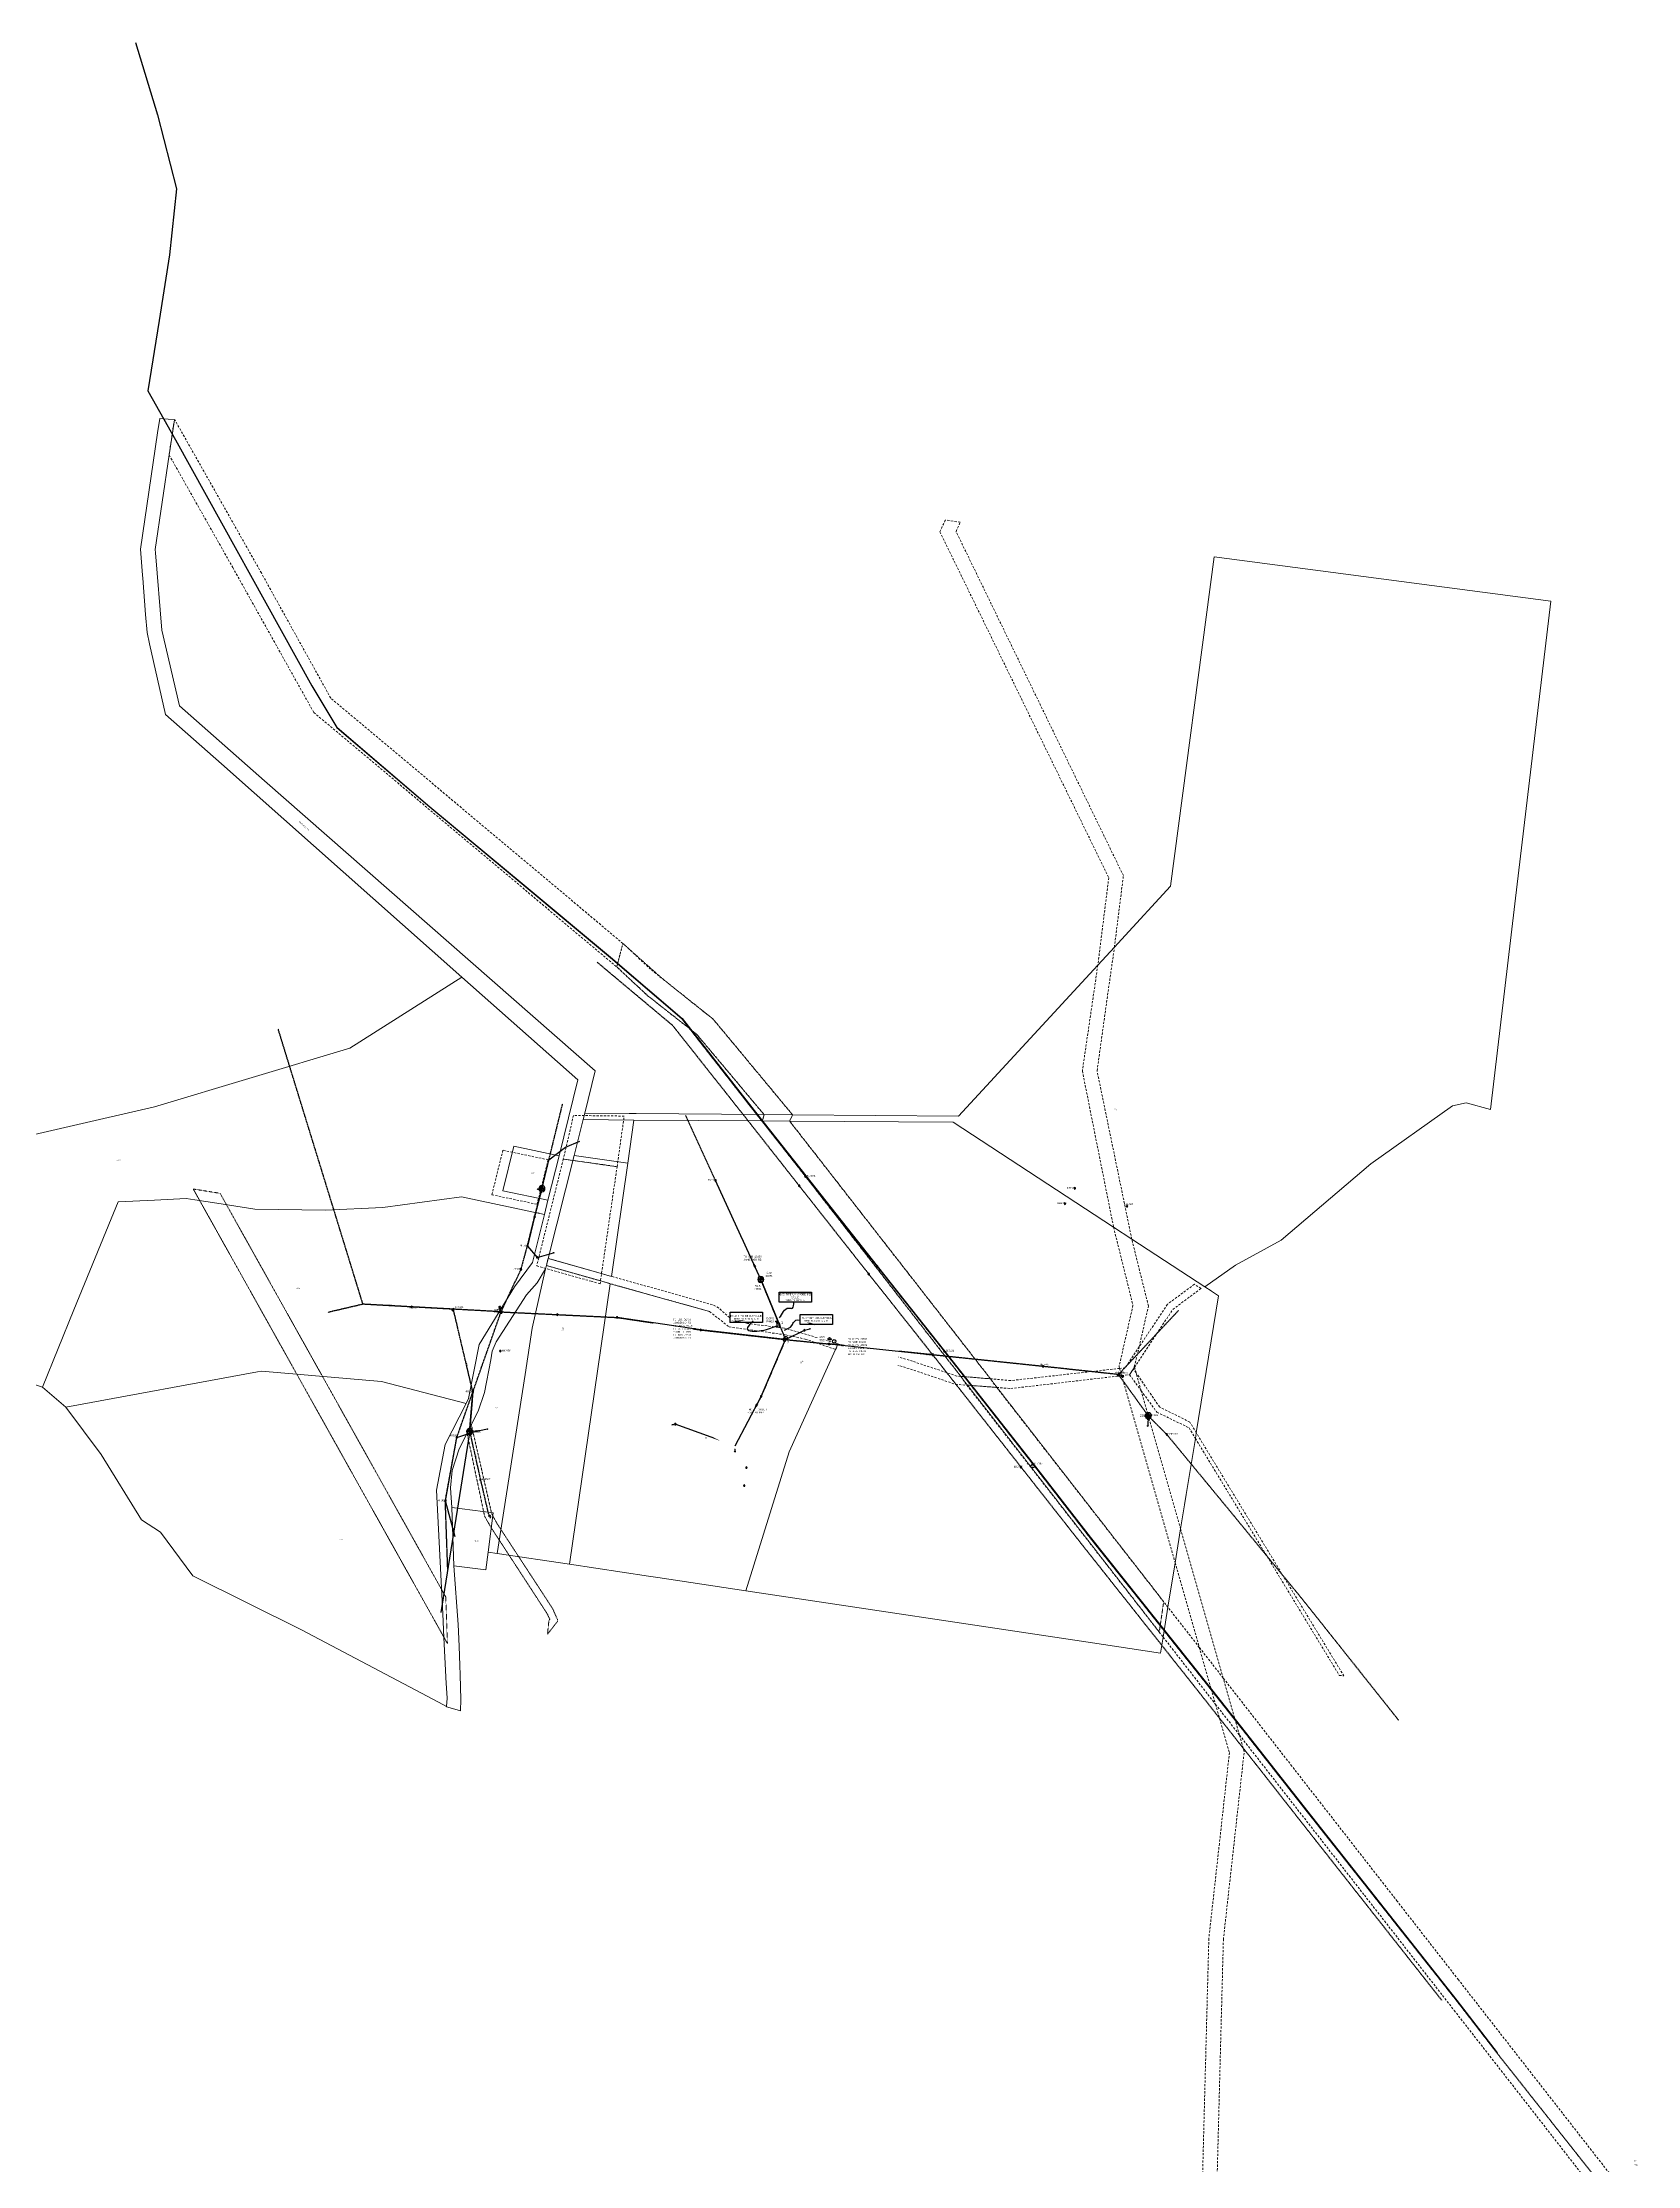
# Model space of a CAD drawing. Header units: metres. Extents: x 295944 to 299769, y 6164542 to 6170961.
# Drawn here: x 296477 to 298668, y 6166766 to 6169683 of the extents above; entities that cross this region are included whole.
import ezdxf
from ezdxf.enums import TextEntityAlignment as Align

# ---------------------------------------------------------------- set-up
doc = ezdxf.new("R2010")
doc.units = ezdxf.units.M
for name, pattern in [('Cable Exist OH', [1, 1, 0]), ('Cable New OH', [6, 4, -2]), ('Dash', [5, 3, -2]), ('DASHED', [0.75, 0.5, -0.25]), ('HIDDEN', [0.375, 0.25, -0.125]), ('HIDDEN2', [0.1875, 0.125, -0.0625])]:
    doc.linetypes.add(name, pattern=pattern)
doc.layers.get('0').update_dxf_attribs({"color": 6})
for name, color, linetype, lineweight in [('Cadastre Developer_SP_EXT', 9, 'Continuous', 5), ('Cadastre Easements_SP_EXT', 9, 'Continuous', 5), ('Cadastre Land Parcels_SP_EXT', 9, 'Continuous', 5), ('Cadastre Other Property_SP_EXT', 9, 'HIDDEN', 5), ('Cadastre Roads_SP_EXT', 9, 'Continuous', 5)]:
    doc.layers.add(name, color=color, linetype=linetype, lineweight=lineweight)
for name, color, linetype in [('Equip_HV_EXT', 7, 'Continuous'), ('Equip_HV_NEW', 2, 'Continuous'), ('Equip_LV_EXT', 7, 'Continuous'), ('Equip_LV_NEW', 2, 'Continuous'), ('Equip_SP_HV_EXT', 7, 'Continuous'), ('Equip_SP_HV_NEW', 2, 'Continuous'), ('Equip_SP_TR_EXT', 7, 'Continuous'), ('Mains_HV_EXT', 7, 'Continuous'), ('Mains_HV_NEW_H43', 2, 'Continuous'), ('Mains_LV_EXT', 7, 'Continuous'), ('Mains_LV_MOD_Hardwired', 2, 'Continuous'), ('Mains_TR_EXT', 7, 'Continuous'), ('Notes', 7, 'Continuous'), ('Notes_HV_MISC', 7, 'Continuous'), ('Notes_LV_MISC', 7, 'Continuous'), ('Notes_SP_MISC', 7, 'Continuous'), ('OH_Details_SP_MISC', 7, 'Continuous'), ('Services_SL_EXT', 7, 'Continuous'), ('Services_SP_EXT', 7, 'Continuous'), ('Sub_SP_TR_HV_LV_EXT', 7, 'Continuous'), ('SupportsOH_SP_TR_HV_LV_SL_EXT', 7, 'Continuous'), ('SupportsOH_SP_TR_HV_LV_SL_NEW', 2, 'Continuous')]:
    doc.layers.add(name, color=color, linetype=linetype)
doc.layers.add('UNKNOWN_FEATURES', color=1, linetype='DASHED', plot=False)
doc.styles.add('HVSW_LABEL', font='arial.ttf')
doc.styles.add('iecISOCP', font='isocp.shx')
doc.styles.add('ieISOCP', font='isocp.shx')
doc.styles.add('POLE_LABEL', font='arial.ttf')
doc.styles.get("Standard").update_dxf_attribs({"font": 'arial.ttf'})
doc.linetypes.add('Cable E OH', pattern='A,9.4,["E",Standard,S=1.7,R=0,X=0,Y=-1],0', length=9.4)
doc.linetypes.add('Cable P UG', pattern='A,6,-0.5,["P",Standard,S=1.7,R=0,X=0.5,Y=-1],-2.9', length=9.4)
doc.dimstyles.get("Standard").update_dxf_attribs({"dimtxt": 0.18, "dimasz": 0.18, "dimexe": 0.18, "dimexo": 0.0625, "dimgap": 0.09, "dimtad": 0, "dimtih": 1, "dimtoh": 1, "dimdec": 4, "dimzin": 0, "dimdsep": 46, "dimtxsty": 'Standard', "dimcen": 0.09, "dimadec": 0, "dimazin": 0, "dimtfac": 1, "dimtdec": 4, "dimtofl": 0, "dimtmove": 0, "dimatfit": 3, "dimfxl": 1, "dimtolj": 1, "dimtzin": 0, "dimarcsym": 0})

# ---------------------------------------------------------------- blocks, each defined once
blk = doc.blocks.new('SUB_POLE_EXT')
blk.add_wipeout([(0, 4.2), (0.4, 4.2), (0.8, 4.1), (1.2, 4), (1.6, 3.9), (2, 3.7), (2.3, 3.5), (2.7, 3.3), (3, 3), (3.3, 2.7), (3.5, 2.3), (3.8, 1.9), (3.9, 1.6), (4, 1.2), (4.2, 0.6), (4.2, 0), (4.2, -0.6), (4.1, -1.1), (3.9, -1.6), (3.6, -2.2), (3.2, -2.7), (3, -3), (2.7, -3.3), (2.4, -3.5), (2, -3.7), (1.6, -3.9), (1.3, -4), (0.8, -4.1), (0.4, -4.2), (0, -4.2), (-0.4, -4.2), (-0.8, -4.1), (-1.2, -4), (-1.6, -3.9), (-2, -3.7), (-2.4, -3.5), (-2.7, -3.3), (-3, -3), (-3.2, -2.7), (-3.5, -2.3), (-3.7, -2), (-3.9, -1.6), (-4, -1.2), (-4.2, -0.8), (-4.2, -0.1), (-4.2, 0.4), (-4.1, 0.8), (-4, 1.3), (-3.9, 1.6), (-3.7, 2), (-3.5, 2.4), (-3.3, 2.7), (-3, 3), (-2.7, 3.3), (-2.3, 3.5), (-2, 3.7), (-1.6, 3.9), (-1.2, 4), (-0.8, 4.2), (-0.4, 4.2)])
blk.add_line((2.2, 0.5), (2.2, 0.5, 0))
blk.add_lwpolyline([(-4.2, 0, 1), (4.2, 0, 1)], format="xyb", close=True)
blk.add_lwpolyline([(2.1, 0.5), (0, 4.2), (-3.7, -2.1), (3.7, -2.1)], close=True)
for tag, height, flags, p in [('STREET_CODE', 0.2, 9, (1.5, 0)), ('ASSET_NUM', 3.5, 8, (2, 2)), ('CONSTRUCTED_VOLTAGE', 0.2, 9, (1.5, -0.2)), ('NO_PHASES', 0.2, 9, (1.5, -0.4)), ('OPERATING_VOLTAGE', 0.2, 9, (1.5, -0.6)), ('OPERATED_BY', 0.2, 9, (1.5, -0.8)), ('MAINTAINED_BY', 0.2, 9, (1.5, -1)), ('ORIENTATION', 0.2, 9, (1.5, -1.2)), ('OWNED_BY', 0.2, 9, (1.5, -1.4)), ('SECONDARY_VOLTAGE', 0.2, 9, (1.5, -1.6)), ('STATE', 0.2, 9, (1.5, -1.8)), ('SUBSTATION_TYPE', 0.2, 9, (1.5, -2)), ('USAGE', 0.2, 9, (1.5, -2.2)), ('LEGEND', 0.2, 9, (1.5, -2.4)), ('LOCATION', 0.2, 9, (1.5, -2.6)), ('STREETNAME', 0.2, 9, (1.5, -2.8)), ('SUBURB', 0.2, 9, (1.5, -3)), ('NOTES', 0.2, 9, (1.5, -3.2)), ('Z', 0.2, 1, (1.5, -3.4))]:
    blk.add_attdef(tag, text='', height=height, dxfattribs=dict(flags=flags)).set_placement(p, align=Align.MIDDLE_LEFT)
blk = doc.blocks.new('LV_OH_LINKS_DISTFUSE_EXT')
for p, q in [((0, 0), (0.96, 0)), ((3.84, 0), (4.8, 0))]:
    blk.add_line(p, q)
blk.add_lwpolyline([(3.84, -1.2), (3.84, 1.2), (0.96, -1.2), (0.96, 1.2)], close=True)
at = {"flags": 9}
for tag, p in [('ACTUAL_STATUS', (0, 0)), ('CONSTRUCTED_VOLTAGE', (0, -0.2)), ('OPERATING_VOLTAGE', (0, -0.6)), ('ORIENTATION', (0, -0.8)), ('OWNED_BY', (0, -1)), ('STATE', (0, -1.2)), ('SWITCH_TYPE', (0, -1.4)), ('NO_PHASES', (0, -0.4)), ('USAGE', (0, -1.6)), ('NOTES', (0, -1.8))]:
    blk.add_attdef(tag, text='', height=0.2, dxfattribs=at).set_placement(p, align=Align.MIDDLE_LEFT)
at = {"flags": 1}
blk.add_attdef('Z', (0, 0), '', height=0.2, dxfattribs=at)
blk = doc.blocks.new('CCP_EXT')
blk.add_wipeout([(0, 0.6), (0.6, 0), (0, -0.6), (-0.6, 0)])
blk.add_lwpolyline([(-0.6, 0), (0, 0.6), (0.6, 0), (0, -0.6), (-0.6, 0)])
at = {"flags": 1}
blk.add_attdef('Z', (0, 0), '', height=0.2, dxfattribs=at)
at = {"flags": 9}
for tag, p in [('CCP_TYPE', (0, 0)), ('CONSTRUCTED_VOLTAGE', (0, -0.2)), ('NO_PHASES', (0, -0.4)), ('OPERATING_VOLTAGE', (0, -0.6)), ('ORIENTATION', (0, -0.8)), ('OWNED_BY', (0, -1)), ('USAGE', (0, -1.2)), ('LEGEND', (0, -1.4)), ('LIFE_SUPPORT', (0, -1.6)), ('STATE', (0, -1.8)), ('NOTES', (0, -2))]:
    blk.add_attdef(tag, text='', height=0.2, dxfattribs=at).set_placement(p, align=Align.MIDDLE_LEFT)
blk = doc.blocks.new('POLE_EXT')
blk.add_hatch(color=256).paths.add_polyline_path([(-1, 0, 1), (1, 0, 1)])
blk.add_lwpolyline([(-1, 0, 1), (1, 0, 1)], format="xyb", close=True)
for tag, height, flags, p in [('pNumber', 2.5, 8, (-17.8, 2.1)), ('OWNED_BY', 0.2, 9, (1.4, -0.4)), ('PARENT', 0.2, 9, (1.4, -0.6)), ('SPECIAL_USE', 0.2, 9, (1.4, -0.8)), ('STATE', 0.2, 9, (1.4, -1)), ('USAGE', 0.2, 9, (1.4, -1.2)), ('cLV', 0.2, 9, (1.4, -1.4)), ('hDepth', 0.2, 9, (1.4, -1.6)), ('hDia', 0.2, 9, (1.4, -1.8)), ('cHV', 0.2, 9, (1.4, -2)), ('LBRACKET', 0.2, 9, (1.4, -2.2)), ('LExisting', 0.2, 9, (1.4, -2.4)), ('LANTNUMBER', 0.2, 9, (1.4, -2.6)), ('LOther', 0.2, 9, (1.4, -2.8)), ('LRemove', 0.2, 9, (1.4, -3)), ('LEGEND', 0.2, 9, (1.4, -3.2)), ('cLinedev', 0.2, 9, (1.4, -3.4)), ('LOCATION', 0.2, 9, (1.4, -3.6)), ('pExisting', 0.2, 9, (1.4, -3.8)), ('PFNUMBER', 0.2, 9, (1.4, -4)), ('NEWPFNUMBER', 0.2, 9, (1.4, -4.2)), ('pFooting', 0.2, 9, (1.4, -4.4)), ('pNew', 0.2, 9, (1.4, -4.6)), ('pRelocate', 0.2, 9, (1.4, -5)), ('pRemove', 0.2, 9, (1.4, -5.2)), ('pReplace', 0.2, 9, (1.4, -5.4)), ('pStay', 0.2, 9, (1.4, -5.6)), ('pType', 0.2, 9, (1.4, -5.8)), ('cspan', 0.2, 9, (1.4, -6)), ('STREETNAME', 0.2, 9, (1.4, -6.2)), ('SUBURB', 0.2, 9, (1.4, -6.4)), ('NOTES', 0.2, 9, (1.4, -6.6)), ('MAINTAINED_BY', 0.2, 9, (1.4, -6.8)), ('OPERATED_BY', 0.2, 9, (1.4, -7))]:
    blk.add_attdef(tag, text='', height=height, dxfattribs=dict(flags=flags)).set_placement(p, align=Align.MIDDLE_LEFT)
at = {"style": 'POLE_LABEL'}
for tag, height, flags, p in [('STRUCTURE_PLANT_NUMBER', 0.2, 9, (1.4, 0)), ('ASSET_NUM', 2.5, 8, (2, 2)), ('STREET_CODE', 0.2, 9, (1.4, -0.2))]:
    blk.add_attdef(tag, text='', height=height, dxfattribs=dict(at, flags=flags)).set_placement(p, align=Align.MIDDLE_LEFT)
at = {"flags": 1}
blk.add_attdef('Z', (1.4, -7.3), '', height=0.2, dxfattribs=at)
blk = doc.blocks.new('HV_ABS_CLOSED_EXT')
blk.add_line((-3, 6.9), (3, 6.9))
blk.add_circle((0, 6.9), 1.8)
at = {"flags": 1}
blk.add_attdef('Z', (0, 0), '', height=0.2, dxfattribs=at)
at = {"style": 'HVSW_LABEL'}
for tag, height, flags, p in [('ASSET_NUM', 3.5, 8, (2, 2)), ('STREET_CODE', 0.2, 9, (0, -0.2))]:
    blk.add_attdef(tag, text='', height=height, dxfattribs=dict(at, flags=flags)).set_placement(p, align=Align.MIDDLE_LEFT)
at = {"flags": 9}
for tag, p in [('ACTUAL_STATUS', (0, -0.4)), ('CONSTRUCTED_VOLTAGE', (0, -0.6)), ('NO_PHASES', (0, -0.8)), ('OPERATING_VOLTAGE', (0, -1)), ('ORIENTATION', (0, -1.2)), ('OWNED_BY', (0, -1.4)), ('STATE', (0, -1.6)), ('SWITCH_TYPE', (0, -1.8)), ('USAGE', (0, -2)), ('LEGEND', (0, -2.2)), ('LOCATION', (0, -2.4)), ('STREETNAME', (0, -2.6)), ('SUBURB', (0, -2.8)), ('NOTES', (0, -3))]:
    blk.add_attdef(tag, text='', height=0.2, dxfattribs=at).set_placement(p, align=Align.MIDDLE_LEFT)
blk = doc.blocks.new('HV_DOF_CLOSED_EXT')
for p, q in [((0, 7.9), (0, 6.94)), ((0, 4.06), (0, 3.1))]:
    blk.add_line(p, q)
blk.add_lwpolyline([(-1.2, 4.06), (1.2, 4.06), (-1.2, 6.94), (1.2, 6.94)], close=True)
for tag, height, flags, p in [('STREET_CODE', 0.2, 9, (1.5, 0)), ('ASSET_NUM', 2.5, 8, (2, 2)), ('ACTUAL_STATUS', 0.2, 9, (1.5, -0.2)), ('CONSTRUCTED_VOLTAGE', 0.2, 9, (1.5, -0.4)), ('OPERATING_VOLTAGE', 0.2, 9, (1.5, -0.8)), ('ORIENTATION', 0.2, 9, (1.5, -1)), ('OWNED_BY', 0.2, 9, (1.5, -1.2)), ('OPERATED_BY', 0.2, 9, (1.5, -1.4)), ('STATE', 0.2, 9, (1.5, -1.8)), ('SWITCH_TYPE', 0.2, 9, (1.5, -2)), ('STREETNAME', 0.2, 9, (1.5, -2.8)), ('SUBURB', 0.2, 9, (1.5, -3)), ('Z', 0.2, 1, (1.5, -3.6)), ('NO_PHASES', 0.2, 9, (1.5, -0.6)), ('MAINTAINED_BY', 0.2, 9, (1.5, -1.6)), ('USAGE', 0.2, 9, (1.5, -2.2)), ('LEGEND', 0.2, 9, (1.5, -2.4)), ('LOCATION', 0.2, 9, (1.5, -2.6)), ('NOTES', 0.2, 9, (1.5, -3.2)), ('LABEL_ALIGNMENT', 0.2, 9, (1.5, -3.4))]:
    blk.add_attdef(tag, text='', height=height, dxfattribs=dict(flags=flags)).set_placement(p, align=Align.MIDDLE_LEFT)
blk = doc.blocks.new('End Shackle_EXT')
blk.add_wipeout([(0, 0.3), (1.8, 0.3), (1.8, -0.3), (0, -0.3)])
blk.add_line((1.8, -1), (1.8, 1))
at = {"flags": 1}
blk.add_attdef('Z', (0, 0), '', height=0.2, dxfattribs=at)
at = {"flags": 9}
for tag, p in [('CONNECTOR_TYPE', (0, 0)), ('CONSTRUCTED_VOLTAGE', (0, -0.2)), ('NO_PHASES', (0, -0.4)), ('OPERATING_VOLTAGE', (0, -0.6)), ('ORIENTATION', (0, -0.8)), ('OWNED_BY', (0, -1)), ('STATE', (0, -1.2)), ('USAGE', (0, -1.4)), ('NOTES', (0, -1.6))]:
    blk.add_attdef(tag, text='', height=0.2, dxfattribs=at).set_placement(p, align=Align.MIDDLE_LEFT)
blk = doc.blocks.new('FAULT_INDICATOR_MANUAL_EXT')
blk.add_circle((0, 0), 2.4)
at = {"insert": (-0.3, 0.9), "char_height": 2, "width": 1.3, "attachment_point": 1, "style": 'iecISOCP'}
blk.add_mtext('F', dxfattribs=at)
for tag, height, flags, p in [('STREET_CODE', 0.2, 9, (1.5, 0)), ('ASSET_NUM', 2.5, 8, (2, 2)), ('CONSTRUCTED_VOLTAGE', 0.2, 9, (1.5, -0.2)), ('FLITE_NUMBER', 0.2, 9, (1.5, -0.4)), ('INDICATOR_TYPE', 0.2, 9, (1.5, -0.6)), ('OPERATING_VOLTAGE', 0.2, 9, (1.5, -0.8)), ('ORIENTATION', 0.2, 9, (1.5, -1)), ('OWNED_BY', 0.2, 9, (1.5, -1.2)), ('STATE', 0.2, 9, (1.5, -1.4)), ('USAGE', 0.2, 9, (1.5, -1.6)), ('LEGEND', 0.2, 9, (1.5, -1.8)), ('LOCATION', 0.2, 9, (1.5, -2)), ('STREETNAME', 0.2, 9, (1.5, -2.2)), ('SUBURB', 0.2, 9, (1.5, -2.4)), ('NOTES', 0.2, 9, (1.5, -2.6)), ('Z', 0.2, 1, (1.5, -2.8))]:
    blk.add_attdef(tag, text='', height=height, dxfattribs=dict(flags=flags)).set_placement(p, align=Align.MIDDLE_LEFT)
blk = doc.blocks.new('*U135')
blk.add_circle((3.4, 2), 2.4)
at = {"insert": (3.1, 2.9), "char_height": 2, "width": 1.3, "attachment_point": 1, "style": 'iecISOCP'}
blk.add_mtext('F', dxfattribs=at)
for tag, height, flags, p in [('STREET_CODE', 0.2, 9, (1.5, 0)), ('ASSET_NUM', 2.5, 8, (2, 2)), ('CONSTRUCTED_VOLTAGE', 0.2, 9, (1.5, -0.2)), ('FLITE_NUMBER', 0.2, 9, (1.5, -0.4)), ('INDICATOR_TYPE', 0.2, 9, (1.5, -0.6)), ('OPERATING_VOLTAGE', 0.2, 9, (1.5, -0.8)), ('ORIENTATION', 0.2, 9, (1.5, -1)), ('OWNED_BY', 0.2, 9, (1.5, -1.2)), ('STATE', 0.2, 9, (1.5, -1.4)), ('USAGE', 0.2, 9, (1.5, -1.6)), ('LEGEND', 0.2, 9, (1.5, -1.8)), ('LOCATION', 0.2, 9, (1.5, -2)), ('STREETNAME', 0.2, 9, (1.5, -2.2)), ('SUBURB', 0.2, 9, (1.5, -2.4)), ('NOTES', 0.2, 9, (1.5, -2.6)), ('Z', 0.2, 1, (1.5, -2.8))]:
    blk.add_attdef(tag, text='', height=height, dxfattribs=dict(flags=flags)).set_placement(p, align=Align.MIDDLE_LEFT)
blk = doc.blocks.new('*U127')
blk.add_hatch(color=256).paths.add_polyline_path([(-0.1, -0.6), (0.1, 0.6), (-4.2, 0.6)])
for p, q in [((-0.1, -0.6), (-4.2, 0.6)), ((-4.2, 0.6), (0.1, 0.6)), ((-0.1, -0.6), (0.1, 0.6))]:
    blk.add_line(p, q)
at = {"color": 250}
blk.add_wipeout([(-8.8, -30.2), (-62.4, -22.2), (-54.2, 32.4), (-0.6, 24.4)], dxfattribs=at)
blk = doc.blocks.new('*U128')
blk.add_hatch(color=256).paths.add_polyline_path([(0.1, 0.6), (-0.1, -0.6), (4.2, -0.4)])
for p, q in [((0.1, 0.6), (-0.1, -0.6)), ((0.1, 0.6), (4.2, -0.4)), ((4.2, -0.4), (-0.1, -0.6))]:
    blk.add_line(p, q)
at = {"color": 250}
blk.add_wipeout([(6.3, 19.3), (81.4, 11.2), (76.7, -33.1), (1.6, -25)], dxfattribs=at)
blk = doc.blocks.new('*U129')
blk.add_hatch(color=256).paths.add_polyline_path([(0.6, -0.3), (-0.6, 0.3), (-2, -3.7)])
for p, q in [((-2, -3.7), (-0.6, 0.3)), ((0.6, -0.3), (-0.6, 0.3)), ((0.6, -0.3), (-2, -3.7))]:
    blk.add_line(p, q)
at = {"color": 250}
blk.add_wipeout([(50.6, -31.6), (20.7, -88), (-77.2, -36.1), (-47.2, 20.3)], dxfattribs=at)
blk = doc.blocks.new('*U130')
blk.add_hatch(color=256).paths.add_polyline_path([(-0.6, -0.3), (0.6, 0.3), (-1.7, 3.8)])
for p, q in [((-0.6, -0.3), (-1.7, 3.8)), ((-1.7, 3.8), (0.6, 0.3)), ((-0.6, -0.3), (0.6, 0.3))]:
    blk.add_line(p, q)
at = {"color": 250}
blk.add_wipeout([(-31.5, -9.7), (-46.6, 23.7), (17.9, 53), (33, 19.6)], dxfattribs=at)
blk = doc.blocks.new('HV_End Shackle_EXT')
blk.add_wipeout([(-0.3, 0), (-0.3, 1.8), (0.3, 1.8), (0.3, 0)])
blk.add_line((1, 1.8), (-1, 1.8))
for tag, flags, p in [('CONNECTOR_TYPE', 9, (1.5, 0)), ('CONSTRUCTED_VOLTAGE', 9, (1.5, -0.2)), ('NO_PHASES', 9, (1.5, -0.4)), ('OPERATING_VOLTAGE', 9, (1.5, -0.6)), ('ORIENTATION', 9, (1.5, -0.8)), ('OWNED_BY', 9, (1.5, -1)), ('OPERATED_BY', 9, (1.5, -1.2)), ('MAINTAINED_BY', 9, (1.5, -1.4)), ('STATE', 9, (1.5, -1.6)), ('USAGE', 9, (1.5, -1.8)), ('NOTES', 9, (1.5, -2)), ('Z', 1, (1.5, -2.2))]:
    blk.add_attdef(tag, text='', height=0.2, dxfattribs=dict(flags=flags)).set_placement(p, align=Align.MIDDLE_LEFT)
blk = doc.blocks.new('LV_End Shackle_EXT')
blk.add_wipeout([(-0.3, 0), (-0.3, 1.8), (0.3, 1.8), (0.3, 0)])
blk.add_line((1, 1.8), (-1, 1.8))
at = {"flags": 1}
blk.add_attdef('Z', (0, 0), '', height=0.2, dxfattribs=at)
at = {"flags": 9}
for tag, p in [('CONNECTOR_TYPE', (0, 0)), ('CONSTRUCTED_VOLTAGE', (0, -0.2)), ('NO_PHASES', (0, -0.4)), ('OPERATING_VOLTAGE', (0, -0.6)), ('ORIENTATION', (0, -0.8)), ('OWNED_BY', (0, -1)), ('STATE', (0, -1.2)), ('USAGE', (0, -1.4)), ('NOTES', (0, -1.6))]:
    blk.add_attdef(tag, text='', height=0.2, dxfattribs=at).set_placement(p, align=Align.MIDDLE_LEFT)
blk = doc.blocks.new('*U134')
blk.add_wipeout([(-0.3, 0), (0, 1.8), (0.5, 1.8), (0.3, 0)])
blk.add_line((1.2, 1.7), (-0.8, 1.9))
at = {"flags": 1}
blk.add_attdef('Z', (0, 0), '', height=0.2, dxfattribs=at)
at = {"flags": 9}
for tag, p in [('CONNECTOR_TYPE', (0, 0)), ('CONSTRUCTED_VOLTAGE', (0, -0.2)), ('NO_PHASES', (0, -0.4)), ('OPERATING_VOLTAGE', (0, -0.6)), ('ORIENTATION', (0, -0.8)), ('OWNED_BY', (0, -1)), ('STATE', (0, -1.2)), ('USAGE', (0, -1.4)), ('NOTES', (0, -1.6))]:
    blk.add_attdef(tag, text='', height=0.2, dxfattribs=at).set_placement(p, align=Align.MIDDLE_LEFT)
blk = doc.blocks.new('POLE_NEW')
for tag, height, flags, p in [('pNumber', 2.5, 8, (-17.8, 2.1)), ('OWNED_BY', 0.2, 9, (1.1, -0.4)), ('PARENT', 0.2, 9, (1.1, -0.6)), ('SPECIAL_USE', 0.2, 9, (1.1, -0.8)), ('STATE', 0.2, 9, (1.1, -1)), ('USAGE', 0.2, 9, (1.1, -1.2)), ('cLV', 0.2, 9, (1.1, -1.4)), ('hDepth', 0.2, 9, (1.1, -1.6)), ('hDia', 0.2, 9, (1.1, -1.8)), ('cHV', 0.2, 9, (1.1, -2)), ('LBRACKET', 0.2, 9, (1.1, -2.2)), ('LExisting', 0.2, 9, (1.1, -2.4)), ('LANTNUMBER', 0.2, 9, (1.1, -2.6)), ('LOther', 0.2, 9, (1.1, -2.8)), ('LRemove', 0.2, 9, (1.1, -3)), ('LEGEND', 0.2, 9, (1.1, -3.2)), ('cLinedev', 0.2, 9, (1.1, -3.4)), ('pExisting', 0.2, 9, (1.1, -3.6)), ('PFNUMBER', 0.2, 9, (1.1, -3.8)), ('NEWPFNUMBER', 0.2, 9, (1.1, -4)), ('pFooting', 0.2, 9, (1.1, -4.2)), ('pNew', 0.2, 9, (1.1, -4.4)), ('pRelocate', 0.2, 9, (1.1, -4.8)), ('pRemove', 0.2, 9, (1.1, -5)), ('pReplace', 0.2, 9, (1.1, -5.2)), ('pStay', 0.2, 9, (1.1, -5.4)), ('pType', 0.2, 9, (1.1, -5.6)), ('cspan', 0.2, 9, (1.1, -5.8)), ('SUBURB', 0.2, 9, (1.1, -6)), ('STREETNAME', 0.2, 9, (1.1, -6.2)), ('LOCATION', 0.2, 9, (1.1, -6.4)), ('NOTES', 0.2, 9, (1.1, -6.6)), ('OPERATED_BY', 0.2, 9, (1.1, -6.9)), ('MAINTAINED_BY', 0.2, 9, (1.1, -7.2))]:
    blk.add_attdef(tag, text='', height=height, dxfattribs=dict(flags=flags)).set_placement(p, align=Align.MIDDLE_LEFT)
at = {"style": 'POLE_LABEL'}
for tag, height, flags, p in [('STRUCTURE_PLANT_NUMBER', 0.2, 9, (1.1, 0.1)), ('ASSET_NUM', 2.5, 8, (2, 2)), ('STREET_CODE', 0.2, 9, (1.1, -0.2))]:
    blk.add_attdef(tag, text='', height=height, dxfattribs=dict(at, flags=flags)).set_placement(p, align=Align.MIDDLE_LEFT)
blk.add_wipeout([(0.1, 1), (-0.1, 1), (-0.2, 1), (-0.3, 1), (-0.4, 0.9), (-0.5, 0.8), (-0.6, 0.8), (-0.7, 0.7), (-0.8, 0.6), (-0.9, 0.5), (-0.9, 0.4), (-1, 0.3), (-1, 0.1), (-1, 0), (-1, -0.1), (-1, -0.2), (-0.9, -0.4), (-0.9, -0.5), (-0.8, -0.6), (-0.7, -0.7), (-0.6, -0.8), (-0.5, -0.8), (-0.4, -0.9), (-0.3, -0.9), (-0.2, -1), (-0.1, -1), (0.1, -1), (0.2, -1), (0.3, -1), (0.4, -0.9), (0.5, -0.8), (0.6, -0.8), (0.7, -0.7), (0.8, -0.6), (0.9, -0.5), (0.9, -0.4), (1, -0.3), (1, -0.1), (1, 0), (1, 0.1), (1, 0.2), (0.9, 0.4), (0.9, 0.5), (0.8, 0.6), (0.7, 0.7), (0.6, 0.8), (0.5, 0.8), (0.4, 0.9), (0.3, 0.9), (0.2, 1)])
at = {"lineweight": -3}
blk.add_lwpolyline([(-1, 0, 1), (1, 0, 1)], format="xyb", close=True, dxfattribs=at)
at = {"flags": 1}
blk.add_attdef('Z', (1.1, -7.6), '', height=0.2, dxfattribs=at)
blk = doc.blocks.new('LV_End Shackle_NEW')
blk.add_wipeout([(-0.3, 0), (-0.3, 1.8), (0.3, 1.8), (0.3, 0)])
blk.add_line((1, 1.8), (-1, 1.8))
for tag, flags, p in [('CONNECTOR_TYPE', 9, (1.5, 0)), ('CONSTRUCTED_VOLTAGE', 9, (1.5, -0.2)), ('NO_PHASES', 9, (1.5, -0.4)), ('OPERATING_VOLTAGE', 9, (1.5, -0.6)), ('ORIENTATION', 9, (1.5, -0.8)), ('OWNED_BY', 9, (1.5, -1)), ('OPERATED_BY', 9, (1.5, -1.2)), ('MAINTAINED_BY', 9, (1.5, -1.4)), ('STATE', 9, (1.5, -1.6)), ('USAGE', 9, (1.5, -1.8)), ('NOTES', 9, (1.5, -2)), ('Z', 1, (1.5, -2.2))]:
    blk.add_attdef(tag, text='', height=0.2, dxfattribs=dict(flags=flags)).set_placement(p, align=Align.MIDDLE_LEFT)
blk = doc.blocks.new('HV_End Shackle_NEW')
blk.add_wipeout([(-0.3, 0), (-0.3, 1.8), (0.3, 1.8), (0.3, 0)])
blk.add_line((1, 1.8), (-1, 1.8))
for tag, flags, p in [('CONNECTOR_TYPE', 9, (1.5, 0)), ('CONSTRUCTED_VOLTAGE', 9, (1.5, -0.2)), ('NO_PHASES', 9, (1.5, -0.4)), ('OPERATING_VOLTAGE', 9, (1.5, -0.6)), ('ORIENTATION', 9, (1.5, -0.8)), ('OWNED_BY', 9, (1.5, -1)), ('OPERATED_BY', 9, (1.5, -1.2)), ('MAINTAINED_BY', 9, (1.5, -1.4)), ('STATE', 9, (1.5, -1.6)), ('USAGE', 9, (1.5, -1.8)), ('NOTES', 9, (1.5, -2)), ('Z', 1, (1.5, -2.2))]:
    blk.add_attdef(tag, text='', height=0.2, dxfattribs=dict(flags=flags)).set_placement(p, align=Align.MIDDLE_LEFT)
blk = doc.blocks.new('*U140')
for p, q in [((-1.9, 5.4), (-1.9, 4.4)), ((-1.9, 1.5), (-1.9, 0.6))]:
    blk.add_line(p, q)
blk.add_lwpolyline([(-3.1, 1.5), (-0.7, 1.5), (-3.1, 4.4), (-0.7, 4.4)], close=True)
for tag, height, flags, p in [('STREET_CODE', 0.2, 9, (1.5, 0)), ('ASSET_NUM', 3.5, 8, (2, 2)), ('ACTUAL_STATUS', 0.2, 9, (1.5, -0.2)), ('CONSTRUCTED_VOLTAGE', 0.2, 9, (1.5, -0.4)), ('NO_PHASES', 0.2, 9, (1.5, -0.6)), ('OPERATING_VOLTAGE', 0.2, 9, (1.5, -0.8)), ('ORIENTATION', 0.2, 9, (1.5, -1)), ('OWNED_BY', 0.2, 9, (1.5, -1.2)), ('OPERATED_BY', 0.2, 9, (1.5, -1.4)), ('MAINTAINED_BY', 0.2, 9, (1.5, -1.6)), ('STATE', 0.2, 9, (1.5, -1.8)), ('SWITCH_TYPE', 0.2, 9, (1.5, -2)), ('USAGE', 0.2, 9, (1.5, -2.2)), ('LEGEND', 0.2, 9, (1.5, -2.4)), ('SUBURB', 0.2, 9, (1.5, -2.6)), ('STREETNAME', 0.2, 9, (1.5, -2.8)), ('LOCATION', 0.2, 9, (1.5, -3)), ('NOTES', 0.2, 9, (1.5, -3.2)), ('LABEL_ALIGNMENT', 0.2, 9, (1.5, -3.4)), ('Z', 0.2, 1, (1.5, -3.6))]:
    blk.add_attdef(tag, text='', height=height, dxfattribs=dict(flags=flags)).set_placement(p, align=Align.MIDDLE_LEFT)

msp = doc.modelspace()

# ---------------------------------------------------------------- linework, layer by layer
at = {"layer": 'Cadastre Developer_SP_EXT', "linetype": 'Dash'}
for p, q in [((297266.1, 6168138.6), (297192.2, 6168149)), ((297192.2, 6168149), (297192.2, 6168149)), ((297242.7, 6167977.6), (297266.1, 6168138.6)), ((297155.7, 6168002.4), (297230.3, 6167981.2)), ((297230.3, 6167981.2), (297242.7, 6167977.6))]:
    msp.add_line(p, q, dxfattribs=at)
msp.add_lwpolyline([(297192.2, 6168149), (297266.1, 6168138.6), (297275.9, 6168208.1), (297206.2, 6168209), (297192.2, 6168149)], close=True, dxfattribs=at)
at = {"layer": 'Cadastre Easements_SP_EXT', "linetype": 'Dash'}
for p, q in [((296657.8, 6169164.9), (296650.6, 6169116.5)), ((296658.1, 6169165.2), (296657.8, 6169164.9)), ((296777.3, 6168954.3), (296658.1, 6169165.2)), ((296650.6, 6169116.5), (296738, 6168961.8)), ((296738, 6168961.8), (296849.3, 6168762.8)), ((296872.6, 6168782.5), (296777.3, 6168954.3)), ((296849.3, 6168762.8), (297267, 6168411.9)), ((297274.2, 6168445.3), (296872.6, 6168782.5)), ((297312.2, 6168409.8), (297274.2, 6168445.3)), ((297267, 6168411.9), (297308.1, 6168373.5)), ((297397.7, 6168341.6), (297312.2, 6168409.8)), ((297308.1, 6168373.5), (297375.4, 6168320.5)), ((297507.3, 6168209.9), (297397.7, 6168341.6)), ((297375.4, 6168320.5), (297468.1, 6168210.2)), ((297468.1, 6168210.2), (297465.7, 6168201.5)), ((297503.2, 6168201.2), (297507.3, 6168209.9)), ((297503.2, 6168201.2), (297503.2, 6168201.2)), ((297168.9, 6168002.8), (297243.6, 6167981.6)), ((297243.6, 6167981.6), (297256.8, 6167977.8)), ((297258.3, 6167987.9), (297245.9, 6167991.4)), ((297256.8, 6167977.8), (297393.2, 6167939.6)), ((297397.1, 6167949), (297258.3, 6167987.9)), ((298059.4, 6167977.1), (298022.3, 6167949.5)), ((298029.7, 6167942.4), (298068.5, 6167971.2)), ((298068.5, 6167971.2), (298059.4, 6167977.1)), ((297405.6, 6167944.5), (297397.1, 6167949)), ((297416.9, 6167934.4), (297405.6, 6167944.5)), ((297977.1, 6167863), (298029.7, 6167942.4)), ((298022.3, 6167949.5), (297983.5, 6167891)), ((297393.2, 6167939.6), (297419.9, 6167918.5)), ((297416.9, 6167938.4), (297416.9, 6167938.4)), ((297424.3, 6167927.9), (297416.9, 6167934.4)), ((297419.9, 6167918.5), (297498.1, 6167907.4)), ((297421, 6167924.7), (297461, 6167930.8)), ((297461, 6167930.8), (297421, 6167924.7)), ((297445.3, 6167923.2), (297424.3, 6167927.9)), ((297487, 6167917.9), (297445.3, 6167923.2)), ((297496.1, 6167916.8), (297487, 6167917.9)), ((297569.6, 6167895.3), (297496.1, 6167916.8)), ((297566.2, 6167887.5), (297567.4, 6167889.9)), ((297567.4, 6167889.9), (297569.6, 6167895.3)), ((297567.4, 6167889.9), (297567.4, 6167889.9)), ((297569.6, 6167895.3), (297602.2, 6167881)), ((297672.2, 6167871.2), (297605.7, 6167891.4)), ((297983.5, 6167891), (297964.3, 6167862.3)), ((297602.2, 6167881), (297669.2, 6167860.5)), ((297669.2, 6167860.5), (297731.1, 6167839.6)), ((297733.1, 6167850.9), (297672.2, 6167871.2)), ((297956.6, 6167861.4), (297806.7, 6167844.7)), ((297964.3, 6167862.3), (297956.6, 6167861.4)), ((297970.3, 6167852.8), (297975.6, 6167860.8)), ((297975.6, 6167860.8), (297977.1, 6167863)), ((297731.1, 6167839.6), (297746.8, 6167838.4)), ((297738.4, 6167850.5), (297733.1, 6167850.9)), ((297779.2, 6167847.1), (297738.4, 6167850.5)), ((297738.4, 6167850.5), (297779.2, 6167847.1)), ((297746.8, 6167838.4), (297787.7, 6167835.3)), ((297806.7, 6167844.7), (297779.2, 6167847.1)), ((297787.7, 6167835.3), (297807.1, 6167833.7)), ((297807.1, 6167833.7), (297959.5, 6167851.5)), ((297959.5, 6167851.5), (297970.3, 6167852.8))]:
    msp.add_line(p, q, dxfattribs=at)
msp.add_lwpolyline([(297779.2, 6167847.1), (297738.4, 6167850.5), (297746.8, 6167838.4), (297787.7, 6167835.3), (297779.2, 6167847.1)], close=True, dxfattribs=at)
at = {"layer": 'Cadastre Land Parcels_SP_EXT', "linetype": 'Continuous'}
for p, q in [((297289.3, 6168202.6), (297281, 6168143.4)), ((297465.7, 6168201.5), (297289.3, 6168202.6)), ((297503.2, 6168201.2), (297465.7, 6168201.5)), ((297727.8, 6168199.8), (297503.2, 6168201.2)), ((297948.3, 6168055.5), (297727.8, 6168199.8)), ((297281, 6168143.4), (297207.1, 6168153.8)), ((297258.3, 6167987.9), (297281, 6168143.4)), ((297281, 6168143.4), (297258.3, 6167987.9)), ((297281, 6168143.4), (297281, 6168143.4)), ((297973.3, 6168039.1), (297948.3, 6168055.5)), ((298073.7, 6167973.4), (297973.3, 6168039.1)), ((297973.3, 6168039.1), (297973.3, 6168039.1)), ((297168.9, 6168002.8), (297167.8, 6167998.3)), ((297171.4, 6168012.6), (297168.9, 6168002.8)), ((297243.6, 6167981.6), (297168.9, 6168002.8)), ((297168.9, 6168002.8), (297243.6, 6167981.6)), ((297171.4, 6168012.6), (297245.9, 6167991.4)), ((297245.9, 6167991.4), (297171.4, 6168012.6)), ((297167.8, 6167998.3), (297149.6, 6167916.5)), ((297256.8, 6167977.8), (297200.5, 6167592.5)), ((297200.5, 6167592.5), (297256.8, 6167977.8)), ((297256.8, 6167977.8), (297243.6, 6167981.6)), ((297243.6, 6167981.6), (297256.8, 6167977.8)), ((297245.9, 6167991.4), (297258.3, 6167987.9)), ((297258.3, 6167987.9), (297245.9, 6167991.4)), ((297393.2, 6167939.6), (297256.8, 6167977.8)), ((297256.8, 6167977.8), (297256.8, 6167977.8)), ((297256.8, 6167977.8), (297393.2, 6167939.6)), ((298082.3, 6167967.8), (298073.7, 6167973.4)), ((298061.9, 6167773), (298092.3, 6167961.2)), ((298082.9, 6167967.4), (298082.3, 6167967.8)), ((298092.3, 6167961.2), (298082.9, 6167967.4)), ((297149.6, 6167916.5), (297139.9, 6167852.9)), ((297502.6, 6167746.8), (297566.2, 6167887.5)), ((297566.2, 6167887.5), (297502.6, 6167746.8)), ((297139.9, 6167852.9), (297101.4, 6167607)), ((298060.7, 6167765.3), (298061.8, 6167772.5)), ((298061.8, 6167772.5), (298061.9, 6167773)), ((297442.9, 6167555.8), (297502.6, 6167746.8)), ((297502.6, 6167746.8), (297442.9, 6167555.8)), ((297502.6, 6167746.8), (297502.6, 6167746.8)), ((298048.1, 6167688), (298060.7, 6167765.3)), ((298045.9, 6167673.9), (298048.1, 6167688)), ((298040.5, 6167640.8), (298045.9, 6167673.9)), ((298033, 6167594.3), (298040.5, 6167640.8)), ((297101.4, 6167607), (297200.5, 6167592.5)), ((297200.5, 6167592.5), (297200.5, 6167592.5)), ((297200.5, 6167592.5), (297309.1, 6167575.9)), ((298023.1, 6167533.2), (298033, 6167594.3)), ((297309.1, 6167575.9), (297322, 6167574)), ((297322, 6167574), (297442.9, 6167555.8)), ((297442.9, 6167555.8), (297913.5, 6167485.2)), ((298016.5, 6167492.2), (298023.1, 6167533.2)), ((297913.5, 6167485.2), (298012.9, 6167470.3)), ((298012.9, 6167470.3), (298016.5, 6167492.2))]:
    msp.add_line(p, q, dxfattribs=at)
msp.add_lwpolyline([(297088.8, 6167608.9), (297095.8, 6167663), (297039.2, 6167670.3), (297041.7, 6167590.3), (297085.7, 6167584.7), (297088.8, 6167608.9)], close=True, dxfattribs=at)
at = {"layer": 'Cadastre Other Property_SP_EXT', "linetype": 'HIDDEN2'}
for p, q in [((297274.1, 6168445.3), (297265.6, 6168413.1)), ((297329.3, 6168396.2), (297274.1, 6168445.3)), ((297274.1, 6168445.3), (297274.1, 6168445.3)), ((297265.6, 6168413.1), (297297.6, 6168383.3)), ((297297.6, 6168383.3), (297310.5, 6168371.7)), ((297346.6, 6168382.3), (297329.3, 6168396.2)), ((297397.9, 6168341.5), (297346.6, 6168382.3)), ((297310.5, 6168371.7), (297375.4, 6168320.6)), ((297507.3, 6168209.8), (297397.9, 6168341.5)), ((297375.4, 6168320.6), (297468.1, 6168210.1)), ((297468.1, 6168210.1), (297465.8, 6168201.3)), ((297503.1, 6168201.1), (297507.3, 6168209.8)), ((297465.8, 6168201.3), (297507.6, 6168147.6)), ((297533.8, 6168162.1), (297503.1, 6168201.1)), ((298011.1, 6167499.1), (298017.2, 6167540.8))]:
    msp.add_line(p, q, dxfattribs=at)
msp.add_lwpolyline([(296683.7, 6168107.9), (297032.9, 6167483.6), (297030.7, 6167547.4), (296720.6, 6168102), (296683.7, 6168107.9)], close=True, dxfattribs=at)
at = {"layer": 'Cadastre Roads_SP_EXT', "linetype": 'Continuous'}
for p, q in [((296634.8, 6169147.1), (296611.2, 6168987)), ((296637.7, 6169166.4), (296634.8, 6169147.1)), ((296649.4, 6169165.5), (296637.7, 6169166.4)), ((296657.8, 6169164.9), (296649.4, 6169165.5)), ((296650.6, 6169116.5), (296657.8, 6169164.9)), ((296631.4, 6168986.4), (296650.6, 6169116.5)), ((296611.2, 6168987), (296614, 6168951.4)), ((296631.7, 6168982.1), (296631.4, 6168986.4)), ((296640.6, 6168875.9), (296631.7, 6168982.1)), ((296614, 6168951.4), (296614.3, 6168947.1)), ((296614.3, 6168947.1), (296618.2, 6168897.2)), ((296618.2, 6168897.2), (296620.2, 6168872.7)), ((296664.7, 6168771.6), (296640.6, 6168875.9)), ((296620.2, 6168872.7), (296623.7, 6168857)), ((296623.7, 6168857), (296645.5, 6168760.1)), ((296645.5, 6168760.1), (296722.4, 6168691.9)), ((296781.5, 6168668.9), (296664.7, 6168771.6)), ((296722.4, 6168691.9), (296767.3, 6168652.1)), ((296767.3, 6168652.1), (297053, 6168398.8)), ((297236.1, 6168270.1), (296781.5, 6168668.9)), ((297053, 6168398.8), (297212.1, 6168257.8)), ((297221.8, 6168212.2), (297236.1, 6168270.1)), ((297212.1, 6168257.8), (297186.3, 6168153.6)), ((297219.6, 6168203.5), (297221.8, 6168212.2)), ((297207.1, 6168153.8), (297219.6, 6168203.5)), ((297149.8, 6168006.9), (297125.2, 6167973.5)), ((297167.8, 6167998.3), (297168.9, 6168002.8)), ((297125.2, 6167973.5), (297076.4, 6167894.2)), ((297141.5, 6167962.3), (297156.1, 6167979.2)), ((297156.1, 6167979.2), (297167.8, 6167998.3)), ((297099.8, 6167897.8), (297141.5, 6167962.3)), ((297076.4, 6167894.2), (297062, 6167820)), ((297092.4, 6167873.4), (297094.3, 6167885.1)), ((297094.3, 6167885.1), (297099.8, 6167897.8)), ((297083.8, 6167828.5), (297092.4, 6167873.4)), ((297075.4, 6167802.9), (297083.8, 6167828.5)), ((297062, 6167820), (297058.5, 6167813.1)), ((297029.7, 6167756.8), (297018.1, 6167694)), ((297039.4, 6167721.2), (297049, 6167750.7)), ((297037.1, 6167697.3), (297039.4, 6167721.2)), ((297018.1, 6167694), (297026.6, 6167524.4)), ((297039.2, 6167670.3), (297037.1, 6167697.3)), ((297041.7, 6167590.3), (297039.2, 6167670.3)), ((297047.9, 6167509.6), (297041.7, 6167590.3)), ((297026.6, 6167524.4), (297028.2, 6167491.8)), ((297049, 6167479.6), (297047.9, 6167509.6)), ((297028.2, 6167491.8), (297031, 6167437.5)), ((297049.9, 6167453.1), (297049, 6167479.6)), ((297050.3, 6167440.2), (297049.9, 6167453.1)), ((297031, 6167437.5), (297031, 6167436.5)), ((297031, 6167436.5), (297031.7, 6167422.3)), ((297031.7, 6167422.3), (297032.5, 6167408.4)), ((297051.5, 6167406.5), (297050.3, 6167440.2)), ((297032.5, 6167408.4), (297031.7, 6167396.9)), ((297031.7, 6167396.9), (297031.7, 6167396.5)), ((297031.7, 6167396.5), (297039.8, 6167394.2)), ((297039.8, 6167394.2), (297051.1, 6167391.1)), ((297051.1, 6167391.1), (297051.5, 6167406.5)), ((297051.5, 6167406.5), (297051.5, 6167406.5))]:
    msp.add_line(p, q, dxfattribs=at)
at = {"layer": 'Mains_HV_EXT', "linetype": 'Cable P UG'}
for p, q in [((296604.4, 6169683.3), (296634.8, 6169583.6)), ((296634.8, 6169583.6), (296660.7, 6169482.1)), ((296660.7, 6169482.1), (296650.9, 6169391.6)), ((296650.9, 6169391.6), (296637, 6169301.1)), ((296637, 6169301.1), (296621.2, 6169204.6)), ((296621.2, 6169204.6), (296659.1, 6169137.1)), ((296659.1, 6169137.1), (296846.8, 6168799.4)), ((296846.8, 6168799.4), (296881.1, 6168741.8)), ((296881.1, 6168741.8), (297008.8, 6168632.9)), ((297008.8, 6168632.9), (297138.1, 6168525.3)), ((297138.1, 6168525.3), (297256.9, 6168426.1)), ((297256.9, 6168426.1), (297355.1, 6168342.2)), ((297355.1, 6168342.2), (297459.2, 6168209.1)), ((297459.2, 6168209.1), (297525.1, 6168125.6)), ((297525.1, 6168125.6), (297623.4, 6168001.9)), ((297623.4, 6168001.9), (297715.8, 6167885.1)), ((297715.8, 6167885.1), (297837.5, 6167730.3)), ((297837.5, 6167730.3), (297916, 6167629.2)), ((297916, 6167629.2), (298075.7, 6167428.8)), ((298075.7, 6167428.8), (298154.5, 6167328.7)), ((298154.5, 6167328.7), (298213.1, 6167254.2)), ((298213.1, 6167254.2), (298420, 6166992.6)), ((298420, 6166992.6), (298475.4, 6166920.9))]:
    msp.add_line(p, q, dxfattribs=at)
at = {"layer": 'Mains_HV_EXT', "linetype": 'Cable E OH'}
for p, q in [((296881.3, 6168742), (297009, 6168633.1)), ((297009, 6168633.1), (297138.2, 6168525.5)), ((297138.2, 6168525.5), (297257.1, 6168426.4)), ((297257.1, 6168426.4), (297355.4, 6168342.4)), ((297355.4, 6168342.4), (297459.5, 6168209.3)), ((297459.5, 6168209.3), (297525.3, 6168125.8)), ((297525.3, 6168125.8), (297623.7, 6168002.1)), ((297623.7, 6168002.1), (297716, 6167885.3)), ((297716, 6167885.3), (297837.7, 6167730.4)), ((297837.7, 6167730.4), (297916.2, 6167629.4)), ((297916.2, 6167629.4), (298075.9, 6167429)), ((298075.9, 6167429), (298154.8, 6167328.9)), ((298154.8, 6167328.9), (298213.3, 6167254.4)), ((298213.3, 6167254.4), (298420.2, 6166992.8)), ((298420.2, 6166992.8), (298475.6, 6166921.1))]:
    msp.add_line(p, q, dxfattribs=at)
at = {"layer": 'Mains_HV_EXT', "linetype": 'Cable Exist OH'}
for p, q in [((297401.4, 6168119.6), (297360.4, 6168208.9)), ((297463.6, 6167983.6), (297401.4, 6168119.6)), ((297106.7, 6167939.1), (297266.1, 6167931.4)), ((297266.1, 6167931.4), (297381.1, 6167914.3)), ((297381.1, 6167914.3), (297497.5, 6167901.1)), ((297557.3, 6167895), (297560.8, 6167894.7)), ((297699.9, 6167880), (297560.8, 6167894.7)), ((297851.4, 6167864.1), (297699.9, 6167880)), ((297955, 6167853), (297851.4, 6167864.1))]:
    msp.add_line(p, q, dxfattribs=at)
for points in [[(297106.6, 6167939.2), (296916.9, 6167949.6), (296800.5, 6168327.5)], [(297106.6, 6167939.2), (297134.1, 6167997.5), (297142.9, 6168029.6), (297152.8, 6168069.9)], [(297067.9, 6167829.1), (297106.7, 6167939.2)], [(297955, 6167853), (298038, 6167941.5)]]:
    msp.add_lwpolyline(points, dxfattribs=at)
at = {"layer": 'Mains_HV_EXT', "linetype": 'Continuous'}
for points in [[(297104.6, 6167939.2, 0.314153), (297105.8, 6167937.3)], [(297105.8, 6167937.3, 0.52121), (297108.6, 6167939)], [(297108.6, 6167939, 0.320799), (297107.4, 6167940.9)], [(297956.2, 6167851.4, 0.471864), (297956.4, 6167854.5)], [(297953.1, 6167853.3, 0.648563), (297956.2, 6167851.4)]]:
    msp.add_lwpolyline(points, format="xyb", dxfattribs=at)
at = {"layer": 'Mains_HV_NEW_H43', "color": 2, "linetype": 'Cable New OH', "flags": 128}
msp.add_lwpolyline([(297489.1, 6167921.5), (297497.5, 6167901.1)], dxfattribs=at)
at = {"layer": 'Mains_LV_EXT', "linetype": 'Cable Exist OH'}
for p, q in [((297489.1, 6167921.5), (297497.5, 6167901.1)), ((297497.5, 6167901.1), (297464.1, 6167823))]:
    msp.add_line(p, q, dxfattribs=at)
msp.add_lwpolyline([(297041.1, 6167942.7), (296983.9, 6167945.9), (296916.9, 6167949.6), (296869, 6167938.4)], dxfattribs=at)
at = {"layer": 'Mains_LV_EXT', "linetype": 'Continuous'}
for points in [[(297039, 6167942.9, 0.649181), (297041.6, 6167940.6)], [(297091.3, 6167655.6, 0.807092), (297090.3, 6167659.9)]]:
    msp.add_lwpolyline(points, format="xyb", dxfattribs=at)
msp.add_arc((297496.6, 6167901.2), 2.54, 92.4464, 268.1473, dxfattribs=at)
at = {"layer": 'Mains_TR_EXT', "linetype": 'Cable Exist OH'}
for p, q in [((297238.8, 6168419.5), (297342.3, 6168332.8)), ((297342.3, 6168332.8), (297440.6, 6168208.6)), ((297354.9, 6168342), (297459, 6168209)), ((297440.6, 6168208.6), (297516.3, 6168112.4)), ((297459, 6168209), (297524.8, 6168125.4)), ((297524.8, 6168125.4), (297623.2, 6168001.7)), ((297516.3, 6168112.4), (297611.8, 6167991.2)), ((297623.2, 6168001.7), (297715.6, 6167885)), ((297611.8, 6167991.2), (297699.9, 6167880)), ((297715.6, 6167885), (297837.2, 6167730.1)), ((297699.9, 6167880), (297821.3, 6167725.6)), ((297821.3, 6167725.6), (297904, 6167620.5)), ((297837.2, 6167730.1), (297838.5, 6167728.5)), ((297904, 6167620.5), (298074.5, 6167405.4)), ((298074.5, 6167405.4), (298146.9, 6167313.7)), ((298146.9, 6167313.7), (298210.8, 6167232.3)), ((298210.8, 6167232.3), (298398.9, 6166993.6))]:
    msp.add_line(p, q, dxfattribs=at)
msp.add_lwpolyline([(297838.5, 6167728.5), (297915.7, 6167629), (298075.4, 6167428.6), (298154.3, 6167328.6), (298212.9, 6167254), (298419.8, 6166992.4), (298475.2, 6166920.7), (298637.2, 6166716), (298827.2, 6166476.6), (298885.9, 6166400.9), (299029, 6166219.7), (299124.4, 6166099.7), (299231, 6165963), (299301.2, 6165874.5)], dxfattribs=at)
at = {"layer": 'Services_SP_EXT'}
for p, q in [((297152.8, 6168069.9), (297142.9, 6168029.6)), ((297142.9, 6168029.6), (297156.2, 6168013.9))]:
    msp.add_line(p, q, dxfattribs=at)

# ---------------------------------------------------------------- block references
at = {"layer": 'Equip_SP_HV_EXT'}
ref = msp.add_blockref('HV_DOF_CLOSED_EXT', (297104.6, 6167939.3), dxfattribs=dict(at, rotation=357.2333750126876))
ref.add_attrib('ASSET_NUM', '91336', dxfattribs={"layer": '0', "height": 2.5}).set_placement((297106.6, 6167940), align=Align.TOP_RIGHT)
msp.add_blockref('*U135', (297561, 6167896.7), dxfattribs=at)
ref = msp.add_blockref('HV_DOF_CLOSED_EXT', (297956.4, 6167854.5), dxfattribs=dict(at, rotation=226.8326538730532))
ref.add_attrib('ASSET_NUM', '91337', dxfattribs={"layer": '0', "height": 2.5}).set_placement((297958.4, 6167855.3), align=Align.MIDDLE_LEFT)
at = {"layer": 'Equip_SP_TR_EXT'}
msp.add_blockref('FAULT_INDICATOR_MANUAL_EXT', (297836.9, 6167727), dxfattribs=at)
at = {"layer": 'Services_SP_EXT'}
msp.add_blockref('CCP_EXT', (297342.2, 6167783.8), dxfattribs=at)
at = {"layer": 'Sub_SP_TR_HV_LV_EXT'}
msp.add_blockref('SUB_POLE_EXT', (297162.8, 6168108.2), dxfattribs=at)
ref = msp.add_blockref('SUB_POLE_EXT', (297995.9, 6167796.3), dxfattribs=at)
ref.add_attrib('ASSET_NUM', '20632', dxfattribs={"layer": '0', "height": 3.5}).set_placement((297997.9, 6167796.6), align=Align.MIDDLE_RIGHT)
ref = msp.add_blockref('SUB_POLE_EXT', (297063.5, 6167774.6), dxfattribs=at)
ref.add_attrib('ASSET_NUM', '40880', dxfattribs={"layer": '0', "height": 3.5}).set_placement((297065.5, 6167774.9), align=Align.MIDDLE_LEFT)
at = {"layer": 'SupportsOH_SP_TR_HV_LV_SL_EXT'}
ref = msp.add_blockref('POLE_EXT', (297401.4, 6168119.6), dxfattribs=at)
ref.add_attrib('ASSET_NUM', '4GT121', dxfattribs={"layer": '0', "height": 2.5, "style": 'POLE_LABEL'}).set_placement((297403.4, 6168120.4), align=Align.MIDDLE_RIGHT)
ref = msp.add_blockref('POLE_EXT', (297524.8, 6168125.4), dxfattribs=at)
ref.add_attrib('ASSET_NUM', '817184', dxfattribs={"layer": '0', "height": 2.5, "style": 'POLE_LABEL'}).set_placement((297526.8, 6168126.1), align=Align.MIDDLE_LEFT)
for p in [(297516.3, 6168112.4), (297152.8, 6168069.9), (297156.2, 6168013.9), (297623.2, 6168001.7), (297611.8, 6167991.2), (297184, 6167935.3), (297266.1, 6167931.4), (297381.1, 6167914.3), (297464.1, 6167823), (297443.8, 6167725.2), (297440.8, 6167700.4)]:
    msp.add_blockref('POLE_EXT', p, dxfattribs=at)
ref = msp.add_blockref('POLE_EXT', (297881.4, 6168087.8), dxfattribs=at)
ref.add_attrib('ASSET_NUM', '4HH010', dxfattribs={"layer": '0', "height": 2.5, "style": 'POLE_LABEL'}).set_placement((297883.4, 6168088.5), align=Align.MIDDLE_RIGHT)
ref = msp.add_blockref('POLE_EXT', (297895, 6168108.8), dxfattribs=at)
ref.add_attrib('ASSET_NUM', '4HH009', dxfattribs={"layer": '0', "height": 2.5, "style": 'POLE_LABEL'}).set_placement((297897, 6168109.6), align=Align.MIDDLE_RIGHT)
ref = msp.add_blockref('POLE_EXT', (297966.9, 6168084.2), dxfattribs=at)
ref.add_attrib('ASSET_NUM', '4HH008', dxfattribs={"layer": '0', "height": 2.5, "style": 'POLE_LABEL'}).set_placement((297968.9, 6168085), align=Align.BOTTOM_CENTER)
ref = msp.add_blockref('POLE_EXT', (297142.9, 6168029.6), dxfattribs=at)
ref.add_attrib('ASSET_NUM', '4HJ002', dxfattribs={"layer": '0', "height": 2.5, "style": 'POLE_LABEL'}).set_placement((297144.9, 6168030.4), align=Align.MIDDLE_RIGHT)
ref = msp.add_blockref('POLE_EXT', (297134.1, 6167997.5), dxfattribs=at)
ref.add_attrib('ASSET_NUM', '4HJ004', dxfattribs={"layer": '0', "height": 2.5, "style": 'POLE_LABEL'}).set_placement((297136.1, 6167998.2), align=Align.MIDDLE_RIGHT)
ref = msp.add_blockref('POLE_EXT', (296983.9, 6167945.9), dxfattribs=at)
ref.add_attrib('ASSET_NUM', '4HJ030', dxfattribs={"layer": '0', "height": 2.5, "style": 'POLE_LABEL'}).set_placement((296985.9, 6167946.6), align=Align.TOP_CENTER)
ref = msp.add_blockref('POLE_EXT', (297041.1, 6167942.7), dxfattribs=at)
ref.add_attrib('ASSET_NUM', '932040', dxfattribs={"layer": '0', "height": 2.5, "style": 'POLE_LABEL'}).set_placement((297043.1, 6167943.5), align=Align.BOTTOM_LEFT)
ref = msp.add_blockref('POLE_EXT', (297106.6, 6167939.1), dxfattribs=at)
ref.add_attrib('ASSET_NUM', '838926', dxfattribs={"layer": '0', "height": 2.5, "style": 'POLE_LABEL'}).set_placement((297108.6, 6167939.9), align=Align.BOTTOM_RIGHT)
ref = msp.add_blockref('POLE_EXT', (297105.7, 6167885.2), dxfattribs=at)
ref.add_attrib('ASSET_NUM', '4HJ006', dxfattribs={"layer": '0', "height": 2.5, "style": 'POLE_LABEL'}).set_placement((297107.7, 6167885.9), align=Align.MIDDLE_LEFT)
ref = msp.add_blockref('POLE_EXT', (297715.6, 6167885), dxfattribs=at)
ref.add_attrib('ASSET_NUM', '817186', dxfattribs={"layer": '0', "height": 2.5, "style": 'POLE_LABEL'}).set_placement((297717.6, 6167885.7), align=Align.MIDDLE_LEFT)
ref = msp.add_blockref('POLE_EXT', (297699.9, 6167880), dxfattribs=at)
ref.add_attrib('ASSET_NUM', '4HJ047', dxfattribs={"layer": '0', "height": 2.5, "style": 'POLE_LABEL'}).set_placement((297701.9, 6167880.7), align=Align.MIDDLE_RIGHT)
ref = msp.add_blockref('POLE_EXT', (297851.4, 6167864.1), dxfattribs=at)
ref.add_attrib('ASSET_NUM', '4HJ045', dxfattribs={"layer": '0', "height": 2.5, "style": 'POLE_LABEL'}).set_placement((297853.4, 6167864.8), align=Align.BOTTOM_CENTER)
ref = msp.add_blockref('POLE_EXT', (297955, 6167853), dxfattribs=at)
ref.add_attrib('ASSET_NUM', '4HH001', dxfattribs={"layer": '0', "height": 2.5, "style": 'POLE_LABEL'}).set_placement((297957, 6167853.8), align=Align.BOTTOM_CENTER)
ref = msp.add_blockref('POLE_EXT', (297067.9, 6167829.1), dxfattribs=at)
ref.add_attrib('ASSET_NUM', '4HJ007', dxfattribs={"layer": '0', "height": 2.5, "style": 'POLE_LABEL'}).set_placement((297069.9, 6167829.9), align=Align.MIDDLE_RIGHT)
ref = msp.add_blockref('POLE_EXT', (298021.4, 6167770.7), dxfattribs=at)
ref.add_attrib('ASSET_NUM', '4HH019', dxfattribs={"layer": '0', "height": 2.5, "style": 'POLE_LABEL'}).set_placement((298023.4, 6167771.5), align=Align.MIDDLE_LEFT)
ref = msp.add_blockref('POLE_EXT', (297078.3, 6167708.6), dxfattribs=at)
ref.add_attrib('ASSET_NUM', '938527', dxfattribs={"layer": '0', "height": 2.5, "style": 'POLE_LABEL'}).set_placement((297080.3, 6167709.4), align=Align.MIDDLE_LEFT)
ref = msp.add_blockref('POLE_EXT', (297821.3, 6167725.6), dxfattribs=at)
ref.add_attrib('ASSET_NUM', '4HJ050', dxfattribs={"layer": '0', "height": 2.5, "style": 'POLE_LABEL'}).set_placement((297823.3, 6167726.4), align=Align.MIDDLE_RIGHT)
ref = msp.add_blockref('POLE_EXT', (297837.2, 6167730.1), dxfattribs=at)
ref.add_attrib('ASSET_NUM', '817187', dxfattribs={"layer": '0', "height": 2.5, "style": 'POLE_LABEL'}).set_placement((297839.2, 6167730.8), align=Align.MIDDLE_LEFT)
ref = msp.add_blockref('POLE_EXT', (297030.1, 6167679.4), dxfattribs=at)
ref.add_attrib('ASSET_NUM', '4HJ010', dxfattribs={"layer": '0', "height": 2.5, "style": 'POLE_LABEL'}).set_placement((297032.1, 6167680.1), align=Align.MIDDLE_RIGHT)

# ---------------------------------------------------------------- texts
at = {"layer": 'Cadastre Land Parcels_SP_EXT'}
for s, rotation, p in [('111', 330.4061, (297948.5, 6168218)), ('1320', 78.6398, (297191.8, 6167912.9)), ('41', 1.2538, (297700.9, 6167875.1)), ('28', 1.2558, (297386.6, 6167765.4))]:
    msp.add_text(s, height=1.8, rotation=rotation, dxfattribs=at).set_placement(p)
for s, p in [('1375', (296578.2, 6168147)), ('1327', (297147.6, 6168129.6)), ('1315', (296825, 6167970.6)), ('1298', (297097.1, 6167806.8)), ('1281', (296884.6, 6167625.1)), ('1276', (297070.3, 6167623.4))]:
    msp.add_text(s, height=1.8, dxfattribs=at).set_placement(p)
at = {"layer": 'Cadastre Roads_SP_EXT'}
msp.add_text('JAMBEROO RD', height=1.8, rotation=318.438, dxfattribs=at).set_placement((296828.1, 6168612.6))
at = {"layer": 'Mains_LV_EXT'}
for s, rotation, p in [('E44', 355.698, (296951.9, 6167947.7)), ('E30', 283.5501, (297058.5, 6167868.7)), ('E26', 36.199, (297518.5, 6167868.2)), ('E30', 281.46, (297070.8, 6167742.3))]:
    msp.add_text(s, height=1.8, rotation=rotation, dxfattribs=at).set_placement(p)
at = {"layer": 'Mains_TR_EXT'}
for s, p in [('J86', (298662.8, 6166771.4)), ('7050', (298662.8, 6166766.2))]:
    msp.add_text(s, height=1.8, dxfattribs=at).set_placement(p)
at = {"layer": 'UNKNOWN_FEATURES'}
msp.add_text('D4161', height=1.8, dxfattribs=at).set_placement((297152.6, 6168074.5))

# ---------------------------------------------------------------- leaders
at = {"layer": 'Notes_SP_MISC', "color": 9, "linetype": 'Continuous', "path_type": 1}
for points in [[(297489.1, 6167930.8), (297502.2, 6167944.4), (297507, 6167944.1), (297509.1, 6167952.4)], [(297496.1, 6167914), (297506.3, 6167920.3), (297509.2, 6167925.6), (297537.9, 6167921.9)]]:
    msp.add_leader(points, dimstyle='Standard', override={"dimasz": 4, "dimfxl": 1.25}, dxfattribs=at)

# ---------------------------------------------------------------- next in the draw order: linework, layer by layer
at = {"layer": 'Cadastre Land Parcels_SP_EXT', "linetype": 'Continuous'}
msp.add_line((297207.1, 6168153.8), (297171.4, 6168012.6), dxfattribs=at)
for points in [[(297212.1, 6168257.8), (297053, 6168398.8), (296898.7, 6168301.6), (296630.3, 6168221), (295944.3, 6168062.6), (295967.2, 6168042.6), (295980.4, 6168033.4), (295994, 6168020.9), (296006.4, 6168009.6), (296039, 6167973.5), (296066.3, 6167949.1), (296131.8, 6167907.1), (296155, 6167901.7), (296241, 6167894.6), (296284.7, 6167892.1), (296316.7, 6167887.4), (296383.4, 6167865.7), (296476.5, 6167835.5), (296519.8, 6167941.8), (296570.9, 6168067.1), (296580.4, 6168090.4), (296630.3, 6168092.7), (296673.9, 6168094.7), (296685.8, 6168092.9), (296716.3, 6168088.3), (296768.4, 6168080.4), (296864.8, 6168079), (296944.1, 6168082.5), (297052.1, 6168097), (297166.3, 6168072.9), (297171.1, 6168092.5), (297108.9, 6168105.6), (297124.1, 6168166.8), (297186.3, 6168153.6), (297212.1, 6168257.8)], [(297186.3, 6168153.6), (297124.1, 6168166.8), (297108.9, 6168105.6), (297171.1, 6168092.5), (297186.3, 6168153.6)], [(296768.4, 6168080.4), (296716.3, 6168088.3), (296685.8, 6168092.9), (296673.9, 6168094.7), (296630.3, 6168092.7), (296580.4, 6168090.4), (296570.9, 6168067.1), (296519.8, 6167941.8), (296476.5, 6167835.5), (296508.6, 6167808), (296771.8, 6167856.8), (296777.2, 6167857.8), (296826, 6167853.5), (296851.7, 6167851.3), (296942.3, 6167843.4), (297058.5, 6167813.1), (297062, 6167820), (297076.4, 6167894.2), (297125.2, 6167973.5), (297149.8, 6168006.9), (297166.3, 6168072.9), (297052.1, 6168097), (296944.1, 6168082.5), (296864.8, 6168079), (296768.4, 6168080.4)], [(297101.4, 6167607), (297139.9, 6167852.9), (297149.6, 6167916.5), (297167.8, 6167998.3), (297156.1, 6167979.2), (297141.5, 6167962.3), (297099.8, 6167897.8), (297094.3, 6167885.1), (297092.4, 6167873.4), (297083.8, 6167828.5), (297075.4, 6167802.9), (297049, 6167750.7), (297039.4, 6167721.2), (297037.1, 6167697.3), (297039.2, 6167670.3), (297095.8, 6167663), (297088.8, 6167608.9), (297101.4, 6167607)], [(297032.5, 6167408.4), (297031.7, 6167422.3), (297031, 6167436.5), (297031, 6167437.5), (297028.2, 6167491.8), (297026.6, 6167524.4), (297018.1, 6167694), (297029.7, 6167756.8), (297058.5, 6167813.1), (296942.3, 6167843.4), (296851.7, 6167851.3), (296826, 6167853.5), (296777.2, 6167857.8), (296771.8, 6167856.8), (296508.6, 6167808), (296557, 6167743), (296612.5, 6167653.4), (296638.7, 6167636.6), (296683.3, 6167576.5), (296832.3, 6167502.2), (296997.4, 6167415), (297027.7, 6167399), (297031.7, 6167396.9), (297032.5, 6167408.4)]]:
    msp.add_lwpolyline(points, close=True, dxfattribs=at)
at = {"layer": 'Cadastre Roads_SP_EXT', "linetype": 'Continuous'}
for p, q in [((297171.1, 6168092.5), (297166.3, 6168072.9)), ((297058.5, 6167813.1), (297029.7, 6167756.8))]:
    msp.add_line(p, q, dxfattribs=at)
at = {"layer": 'Mains_HV_EXT', "linetype": 'Cable Exist OH'}
for points in [[(297033.4, 6167585.7), (297030.1, 6167679.4), (297045.9, 6167766.6), (297067.9, 6167829.1)], [(297067.9, 6167829.1), (297063.5, 6167774.6)]]:
    msp.add_lwpolyline(points, dxfattribs=at)
at = {"layer": 'Mains_LV_EXT', "linetype": 'Cable Exist OH'}
msp.add_lwpolyline([(297063.4, 6167775), (297067.9, 6167829.1), (297041.1, 6167942.7)], dxfattribs=at)
at = {"layer": 'Services_SP_EXT'}
msp.add_line((297346.1, 6167784.8), (297342.2, 6167783.8), dxfattribs=at)
for points in [[(297024.4, 6167526.2), (297063.9, 6167773)], [(297043.4, 6167630.1), (297030.1, 6167679.4), (297045.9, 6167766.6), (297063.9, 6167772.6)]]:
    msp.add_lwpolyline(points, dxfattribs=at)

# ---------------------------------------------------------------- next in the draw order: block references
at = {"layer": 'Equip_LV_EXT'}
for p, rotation in [((297162.6, 6168107.4), 255.3001241129638), ((297063.4, 6167775), 84.94262163887439), ((297063.7, 6167774), 282.6258492578867), ((297995.9, 6167795.5), 267.4683187068587)]:
    msp.add_blockref('LV_OH_LINKS_DISTFUSE_EXT', p, dxfattribs=dict(at, rotation=rotation))
at = {"layer": 'Notes_HV_MISC'}
msp.add_blockref('*U127', (297373.6, 6167915.5), dxfattribs=at)
at = {"layer": 'Services_SP_EXT'}
for p in [(297531, 6167915.7), (297428, 6167747.1)]:
    msp.add_blockref('CCP_EXT', p, dxfattribs=at)
at = {"layer": 'SupportsOH_SP_TR_HV_LV_SL_EXT'}
ref = msp.add_blockref('POLE_EXT', (297045.9, 6167766.6), dxfattribs=at)
ref.add_attrib('ASSET_NUM', '4HJ009', dxfattribs={"layer": '0', "height": 2.5, "style": 'POLE_LABEL'}).set_placement((297047.9, 6167767.4), align=Align.BOTTOM_RIGHT)
msp.add_blockref('POLE_EXT', (297346.1, 6167784.8), dxfattribs=at)

# ---------------------------------------------------------------- next in the draw order: texts
at = {"layer": 'Notes_SP_MISC', "insert": (297510.6, 6167959.3), "char_height": 2.5, "width": 42.55, "attachment_point": 5, "style": 'ieISOCP', "bg_fill": 3, "box_fill_scale": 1.5, "bg_fill_color": 256, "bg_fill_transparency": 0}
msp.add_mtext(' GAS PIPE LV ANODE BED CABLE\\P{\\H0.8x;REFER TO NOTE 18}', dxfattribs=at)

# ---------------------------------------------------------------- next in the draw order: linework, layer by layer
at = {"layer": 'Cadastre Easements_SP_EXT', "linetype": 'Dash'}
for p, q in [((297465.7, 6168201.5), (297738.4, 6167850.5)), ((297779.2, 6167847.1), (297503.2, 6168201.2)), ((297498.1, 6167907.4), (297524.7, 6167901.7)), ((297524.7, 6167901.7), (297566.2, 6167887.5))]:
    msp.add_line(p, q, dxfattribs=at)
at = {"layer": 'Cadastre Land Parcels_SP_EXT', "linetype": 'Continuous'}
msp.add_lwpolyline([(297219.6, 6168203.5), (297289.3, 6168202.6), (297465.7, 6168201.5), (297503.2, 6168201.2), (297727.8, 6168199.8), (297948.3, 6168055.5), (297973.3, 6168039.1), (298073.7, 6167973.4), (298116, 6168003.3), (298178.7, 6168037.5), (298301.8, 6168142.4), (298414.2, 6168222.1), (298432.6, 6168226.2), (298466.1, 6168217.1), (298499.8, 6168499.7), (298549.3, 6168915.5), (298086.6, 6168976.7), (298026.6, 6168523.8), (297959.2, 6168450.7), (297949.4, 6168440.1), (297926.7, 6168415.5), (297735.2, 6168208), (297507.3, 6168209.9), (297468.1, 6168210.2), (297292.2, 6168211.7), (297282.9, 6168211.7), (297221.8, 6168212.2), (297219.6, 6168203.5)], close=True, dxfattribs=at)
at = {"layer": 'Cadastre Other Property_SP_EXT', "linetype": 'HIDDEN2'}
for p, q in [((297507.6, 6168147.6), (297709.3, 6167887.8)), ((297735.3, 6167903.4), (297533.8, 6168162.1))]:
    msp.add_line(p, q, dxfattribs=at)
at = {"layer": 'Mains_HV_EXT', "linetype": 'Cable Exist OH'}
for p, q in [((297489.1, 6167921.5), (297463.6, 6167983.6)), ((297497.5, 6167901.1), (297557.3, 6167895))]:
    msp.add_line(p, q, dxfattribs=at)
at = {"layer": 'Mains_LV_EXT', "linetype": 'Cable Exist OH'}
msp.add_line((297463.6, 6167983.6), (297489.1, 6167921.5), dxfattribs=at)
at = {"layer": 'Notes', "color": 7, "linetype": 'Continuous'}
msp.add_line((297463.6, 6167983.6), (297489.1, 6167921.5), dxfattribs=at)
at = {"layer": 'Notes_SP_MISC', "linetype": 'ByBlock'}
msp.add_lwpolyline([(297533.1, 6167952.4), (297488.7, 6167952.4), (297488.7, 6167966.2), (297533.1, 6167966.2)], close=True, dxfattribs=at)
at = {"layer": 'Services_SP_EXT'}
for p, q in [((297497.5, 6167901.1), (297523.6, 6167913.9)), ((297523.6, 6167913.9), (297531, 6167915.7)), ((297428.2, 6167755.1), (297346.1, 6167784.8)), ((297428.2, 6167755.1), (297428, 6167747.1))]:
    msp.add_line(p, q, dxfattribs=at)

# ---------------------------------------------------------------- next in the draw order: block references
for p in [(297157.3, 6168107.6), (297088, 6167777.9)]:
    msp.add_blockref('CCP_EXT', p, dxfattribs=at)
for p, rotation in [((297178.8, 6168020.3), 195.7511735227145), ((297995.3, 6167782.4), 87.4683187068591)]:
    msp.add_blockref('CCP_EXT', p, dxfattribs=dict(at, rotation=rotation))
at = {"layer": 'SupportsOH_SP_TR_HV_LV_SL_EXT'}
for p in [(297523.6, 6167913.9), (297428.2, 6167755.1)]:
    msp.add_blockref('POLE_EXT', p, dxfattribs=at)

# ---------------------------------------------------------------- next in the draw order: texts
at = {"layer": 'Notes_HV_MISC', "insert": (297343, 6167929.6), "char_height": 2.5, "attachment_point": 1, "style": 'iecISOCP'}
msp.add_mtext_dynamic_manual_height_columns("TO LBS D4161\\PJAMBEROO RD\\PTO DOF'S 91336\\PTO SUB 40880\\PMOUNT TERRY\\PTO ABS 73361\\PJAMBEROO RD", width=25.62, gutter_width=10, heights=[0], dxfattribs=at)

# ---------------------------------------------------------------- next in the draw order: linework, layer by layer
at = {"layer": 'Cadastre Developer_SP_EXT', "linetype": 'Dash'}
msp.add_line((297192.2, 6168149), (297155.7, 6168002.4), dxfattribs=at)
msp.add_lwpolyline([(297109.2, 6168161.2), (297094, 6168100), (297156.2, 6168086.9), (297171.4, 6168148.1), (297109.2, 6168161.2)], close=True, dxfattribs=at)
at = {"layer": 'Cadastre Easements_SP_EXT', "linetype": 'Dash'}
for p, q in [((297171.4, 6168012.6), (297168.9, 6168002.8)), ((297245.9, 6167991.4), (297171.4, 6168012.6))]:
    msp.add_line(p, q, dxfattribs=at)
for points in [[(299768.7, 6164543), (299762.2, 6164561.7), (299706.3, 6164875.9), (299678.8, 6164954.8), (299646, 6165047.6), (299595.3, 6165127.5), (299592.8, 6165132.2), (299589.8, 6165136.7), (299536, 6165222.5), (299534.2, 6165225.3), (299495.5, 6165246.9), (299324.5, 6165341.5), (299226, 6165343.5), (299128.6, 6165345.7), (298969.6, 6165441), (298871.6, 6165464.6), (298843, 6165471.4), (298605.3, 6165714.4), (298478.6, 6165775.6), (298468.4, 6165789.2), (298417.9, 6165856.3), (298244, 6165925.7), (298181.3, 6165973.1), (298072.1, 6166094.1), (298122, 6166445.8), (298112.9, 6166481.5), (298105.5, 6166510.9), (298092.2, 6166562.9), (298086.3, 6166586.2), (298089.4, 6166704.4), (298099.2, 6167076.7), (298113.5, 6167205.6), (298127.8, 6167335.2), (298121.3, 6167357.7), (298099, 6167436), (298040.5, 6167640.8), (297986.2, 6167830.8), (297979.2, 6167855.5), (297977.1, 6167863), (297976.8, 6167864), (297983.5, 6167891), (297996.2, 6167947.2), (297973.3, 6168039.1), (297925.6, 6168270.3), (297949.4, 6168440.1), (297961.8, 6168538.5), (297731.9, 6169011.2), (297737.7, 6169024.1), (297717, 6169027.1), (297709.7, 6169010.8), (297941.7, 6168535.6), (297926.7, 6168415.5), (297905.4, 6168270.1), (297948.3, 6168055.5), (297975, 6167948.1), (297955.9, 6167863.9), (297956.6, 6167861.4), (297959.5, 6167851.5), (298033, 6167594.3), (298066.1, 6167478.1), (298088.5, 6167399.8), (298107.5, 6167333.5), (298093.7, 6167208.4), (298079.2, 6167078.1), (298066.2, 6166583.9), (298072.4, 6166559.7), (298084.9, 6166510.5), (298091.6, 6166484.2), (298101.6, 6166444.7), (298051, 6166087.6), (298167.8, 6165958.3), (298234.1, 6165908.1), (298405.3, 6165839.8), (298438.6, 6165795.6), (298465.5, 6165759.7), (298593.4, 6165697.9), (298832.8, 6165453.2), (298868.6, 6165444.7), (298962, 6165422.3), (299122.8, 6165325.8), (299222.6, 6165323.6), (299319.1, 6165321.6), (299505.1, 6165218.5), (299520, 6165210.3), (299564.2, 6165140.1), (299581.2, 6165113), (299585.1, 6165106.8), (299588.5, 6165100.2), (299627.7, 6165038.4), (299684.3, 6164878.4), (299686.9, 6164870.9), (299689.5, 6164856.6), (299720.2, 6164685.6), (299727.4, 6164642.3), (299742.3, 6164558.4), (299747.4, 6164542.4), (299747.4, 6164542.3), (299759.7, 6164542.5), (299768.5, 6164542.7), (299768.7, 6164543)], [(298062.2, 6167772.4), (298061.9, 6167773), (298053.2, 6167787.6), (298011.6, 6167808.4), (297979.2, 6167855.5), (297975.6, 6167860.8), (297970.3, 6167852.8), (297986.2, 6167830.8), (298007.8, 6167801.3), (298052, 6167779.8), (298060.7, 6167765.3), (298258.5, 6167439.7), (298264.9, 6167438.8), (298062.2, 6167772.4)], [(298933.8, 6166365.4), (298808.4, 6166526.2), (298768, 6166578.1), (298422.2, 6167021.4), (298338.1, 6167129.3), (298196.8, 6167310.5), (298193.4, 6167314.9), (298099, 6167436), (298066.1, 6167478.1), (298023.1, 6167533.2), (297789.6, 6167832.9), (297787.7, 6167835.3), (297746.8, 6167838.4), (298016.5, 6167492.2), (298088.5, 6167399.8), (298121.3, 6167357.7), (298292.9, 6167137.7), (298416.3, 6166979.4), (298770.4, 6166525.4), (298816.2, 6166466.7), (298890.2, 6166371.8), (298895.2, 6166371.1), (298994.9, 6166248.8), (299104.5, 6166125.3), (299131.6, 6166111.8), (298933.8, 6166365.4)]]:
    msp.add_lwpolyline(points, close=True, dxfattribs=at)
at = {"layer": 'Cadastre Other Property_SP_EXT', "linetype": 'HIDDEN2'}
for p, q in [((297709.3, 6167887.8), (298011.1, 6167499.1)), ((298017.2, 6167540.8), (297735.3, 6167903.4))]:
    msp.add_line(p, q, dxfattribs=at)
msp.add_lwpolyline([(297060, 6167772.2), (297084.1, 6167658.2), (297093.3, 6167642.2), (297169.9, 6167524.7), (297173.7, 6167516.6), (297172.4, 6167514.8), (297170.4, 6167496.1), (297184.9, 6167514.7), (297177.4, 6167531.6), (297100.8, 6167648.8), (297093.9, 6167661.5), (297065.8, 6167784.2), (297060, 6167772.2)], close=True, dxfattribs=at)
at = {"layer": 'Cadastre Roads_SP_EXT', "linetype": 'Continuous'}
for p, q in [((297186.3, 6168153.6), (297171.1, 6168092.5)), ((297171.4, 6168012.6), (297207.1, 6168153.8)), ((297166.3, 6168072.9), (297149.8, 6168006.9)), ((297168.9, 6168002.8), (297171.4, 6168012.6)), ((297049, 6167750.7), (297075.4, 6167802.9))]:
    msp.add_line(p, q, dxfattribs=at)
at = {"layer": 'Mains_HV_EXT', "linetype": 'Cable Exist OH'}
for points in [[(297162.8, 6168108.2), (297172.4, 6168147.8), (297191.3, 6168224.9)], [(297152.8, 6168069.9), (297162.8, 6168108.2)], [(297955, 6167853), (297995.9, 6167796.3)], [(297995.9, 6167796.3), (298021.4, 6167770.7), (298113.9, 6167658.6), (298206, 6167546.4), (298273.7, 6167461.4), (298340.1, 6167377.8)]]:
    msp.add_lwpolyline(points, dxfattribs=at)
at = {"layer": 'Mains_LV_EXT', "linetype": 'Cable Exist OH'}
msp.add_lwpolyline([(297063.5, 6167774.6), (297078.3, 6167708.6), (297090.1, 6167657.5)], dxfattribs=at)
at = {"layer": 'Services_SP_EXT'}
for p, q in [((297162.8, 6168108.2), (297152.8, 6168069.9)), ((297156.2, 6168013.9), (297178.8, 6168020.3))]:
    msp.add_line(p, q, dxfattribs=at)
for points in [[(297162.8, 6168108.2), (297172.4, 6168147.8), (297195, 6168165.6), (297215, 6168173.5)], [(297162.8, 6168108.2), (297160.4, 6168108.7), (297157.3, 6168107.6)], [(297995.9, 6167796.3), (297995.3, 6167782.4)], [(297088, 6167777.9), (297063.9, 6167773)]]:
    msp.add_lwpolyline(points, dxfattribs=at)

# ---------------------------------------------------------------- next in the draw order: block references
at = {"layer": 'Equip_HV_EXT', "rotation": 22.39548756520988}
msp.add_blockref('HV_End Shackle_EXT', (297497.5, 6167901.1), dxfattribs=at)
at = {"layer": 'Equip_SP_HV_EXT', "rotation": 84.16450613161771}
msp.add_blockref('HV_End Shackle_EXT', (297557.3, 6167895), dxfattribs=at)
at = {"layer": 'Mains_LV_EXT', "rotation": 62.09196304060461}
msp.add_blockref('End Shackle_EXT', (297428.2, 6167755.1), dxfattribs=at)
at = {"layer": 'Notes_HV_MISC'}
for name, p in [('*U130', (297455.8, 6168000.5)), ('*U128', (297574.2, 6167893.2))]:
    msp.add_blockref(name, p, dxfattribs=at)
at = {"layer": 'SupportsOH_SP_TR_HV_LV_SL_EXT'}
for p in [(297160.4, 6168108.7), (297162.8, 6168108.2)]:
    msp.add_blockref('POLE_EXT', p, dxfattribs=at)
ref = msp.add_blockref('POLE_EXT', (297995.9, 6167796.3), dxfattribs=at)
ref.add_attrib('ASSET_NUM', '218656', dxfattribs={"layer": '0', "height": 2.5, "style": 'POLE_LABEL'}).set_placement((297997.9, 6167797.1), align=Align.MIDDLE_LEFT)
ref = msp.add_blockref('POLE_EXT', (297063.5, 6167774.6), dxfattribs=at)
ref.add_attrib('ASSET_NUM', '4HJ008', dxfattribs={"layer": '0', "height": 2.5, "style": 'POLE_LABEL'}).set_placement((297065.5, 6167775.4), align=Align.MIDDLE_LEFT)

# ---------------------------------------------------------------- next in the draw order: linework, layer by layer
at = {"layer": 'Mains_LV_EXT', "linetype": 'Cable Exist OH'}
msp.add_line((297464.1, 6167823), (297428.2, 6167755.1), dxfattribs=at)
at = {"layer": 'OH_Details_SP_MISC', "color": 7, "linetype": 'Continuous', "flags": 128}
msp.add_lwpolyline([(297489.1, 6167921.5), (297489.1, 6167921.5), (297463.6, 6167983.6), (297401.4, 6168119.6)], dxfattribs=at)

# ---------------------------------------------------------------- next in the draw order: block references
at = {"layer": 'Equip_LV_EXT', "rotation": 156.8482905186907}
msp.add_blockref('LV_End Shackle_EXT', (297497.5, 6167901.1), dxfattribs=at)
at = {"layer": 'Equip_SP_HV_EXT', "xscale": -1, "rotation": 263.764683666534}
msp.add_blockref('HV_End Shackle_EXT', (297557.3, 6167895), dxfattribs=at)

# ---------------------------------------------------------------- next in the draw order: texts
at = {"layer": 'Notes_HV_MISC', "char_height": 2.5, "attachment_point": 1, "style": 'iecISOCP'}
for s, insert in [('TO SUB 43250\\PJAMBEROO RD', (297439.9, 6168016.2)), ('TO DOFS 91337\\PTO SUB 20632\\PTO DOFS 91339\\PCROOM VALE RD\\PTO ABS 41809\\PROCKLOW RD', (297583.3, 6167903.1))]:
    msp.add_mtext_dynamic_manual_height_columns(s, width=25.62, gutter_width=10, heights=[0], dxfattribs=dict(at, insert=insert))
at = {"layer": 'Notes_SP_MISC', "insert": (297539.4, 6167928.8), "char_height": 2.5, "width": 42.55, "attachment_point": 5, "style": 'ieISOCP', "bg_fill": 3, "box_fill_scale": 1.5, "bg_fill_color": 256, "bg_fill_transparency": 0}
msp.add_mtext(' AUGMENT CONDUCTORS\\P{\\H0.8x;REFER TO NOTE 16 & 17 }', dxfattribs=at)

# ---------------------------------------------------------------- next in the draw order: linework, layer by layer
at = {"layer": 'Notes_SP_MISC', "linetype": 'ByBlock'}
msp.add_lwpolyline([(297561.9, 6167921.9), (297517.5, 6167921.9), (297517.5, 6167935.7), (297561.9, 6167935.7)], close=True, dxfattribs=at)

# ---------------------------------------------------------------- next in the draw order: block references
at = {"layer": 'Equip_LV_EXT', "rotation": 22.39426253895953}
msp.add_blockref('LV_End Shackle_EXT', (297497.5, 6167901.1), dxfattribs=at)
at = {"layer": 'Equip_SP_HV_EXT', "rotation": 354.1644382042534}
msp.add_blockref('HV_ABS_CLOSED_EXT', (297557.3, 6167895), dxfattribs=at)
at = {"layer": 'Notes_LV_MISC'}
msp.add_blockref('*U129', (297458.3, 6167812.1), dxfattribs=at)
at = {"layer": 'Sub_SP_TR_HV_LV_EXT'}
msp.add_blockref('SUB_POLE_EXT', (297463.6, 6167983.6), dxfattribs=at)
at = {"layer": 'SupportsOH_SP_TR_HV_LV_SL_EXT'}
msp.add_blockref('POLE_EXT', (297557.3, 6167895), dxfattribs=at)

# ---------------------------------------------------------------- next in the draw order: linework, layer by layer
at = {"layer": 'OH_Details_SP_MISC', "color": 7, "linetype": 'Continuous', "flags": 128}
msp.add_lwpolyline([(297428.2, 6167755.1), (297464.1, 6167823)], dxfattribs=at)

# ---------------------------------------------------------------- next in the draw order: block references
at = {"layer": 'Services_SL_EXT', "rotation": 302.7859024420038}
msp.add_blockref('*U134', (297497.5, 6167901.1), dxfattribs=at)
at = {"layer": 'SupportsOH_SP_TR_HV_LV_SL_EXT'}
msp.add_blockref('POLE_EXT', (297463.6, 6167983.6), dxfattribs=at)

# ---------------------------------------------------------------- next in the draw order: texts
at = {"layer": 'Notes_LV_MISC', "insert": (297445.1, 6167806.3), "char_height": 2.5, "attachment_point": 1, "style": 'iecISOCP'}
msp.add_mtext_dynamic_manual_height_columns('END OF CIRCUIT\\PPOLE 4HJ042', width=25.62, gutter_width=10, heights=[0], dxfattribs=at)

# ---------------------------------------------------------------- next in the draw order: linework, layer by layer
at = {"layer": 'Mains_HV_EXT', "linetype": 'Continuous'}
msp.add_arc((297498.2, 6167902.1), 2.74, 332.6186, 133.1056, dxfattribs=at)
at = {"layer": 'OH_Details_SP_MISC', "color": 7, "linetype": 'Continuous', "flags": 128}
for points in [[(297464.1, 6167823), (297497.5, 6167901.1), (297381.1, 6167914.3), (297266.1, 6167931.4)], [(297497.5, 6167901.1), (297557.3, 6167895), (297699.9, 6167880)]]:
    msp.add_lwpolyline(points, dxfattribs=at)

# ---------------------------------------------------------------- next in the draw order: block references
at = {"layer": 'SupportsOH_SP_TR_HV_LV_SL_EXT'}
ref = msp.add_blockref('POLE_EXT', (297497.5, 6167901.1), dxfattribs=at)
ref.add_attrib('PNUMBER', '2', (297499.9, 6167895.7), dxfattribs={"height": 3.5})

# ---------------------------------------------------------------- next in the draw order: texts
at = {"layer": 'Notes_HV_MISC', "linetype": 'Cable New OH', "insert": (297468.9, 6167994.1), "char_height": 2.5, "attachment_point": 1, "bg_fill": 3, "box_fill_scale": 1.2, "bg_fill_color": 256, "bg_fill_transparency": 0}
msp.add_mtext_dynamic_manual_height_columns('\\pi2.2671;SUB \\P\\pi1.1732;40881', width=11.373, gutter_width=4, heights=[0], dxfattribs=at)

# ---------------------------------------------------------------- next in the draw order: block references
at = {"layer": 'Equip_LV_NEW', "linetype": 'Cable New OH', "rotation": 22.39426253831467}
msp.add_blockref('LV_End Shackle_NEW', (297489.1, 6167921.5), dxfattribs=at)

# ---------------------------------------------------------------- next in the draw order: texts
at = {"layer": 'Notes_SP_MISC', "linetype": 'Cable New OH', "char_height": 2.5, "attachment_point": 1, "bg_fill": 3, "box_fill_scale": 1.2, "bg_fill_color": 256, "bg_fill_transparency": 0}
for s, insert in [('\\pi2.2671;SUB \\P\\pi1.1732;40881', (297451.3, 6167976)), ('\\pi2.2833;ABS\\P\\pi0.98302;70885', (297541.8, 6167905.5))]:
    msp.add_mtext_dynamic_manual_height_columns(s, width=11.373, gutter_width=4, heights=[0], dxfattribs=dict(at, insert=insert))

# ---------------------------------------------------------------- next in the draw order: block references
at = {"layer": 'Equip_LV_NEW', "linetype": 'Cable New OH', "rotation": 202.3942625442815}
msp.add_blockref('LV_End Shackle_NEW', (297489.1, 6167921.5), dxfattribs=at)

# ---------------------------------------------------------------- next in the draw order: texts
at = {"layer": 'Notes_HV_MISC', "linetype": 'Cable New OH', "insert": (297541.8, 6167906.1), "char_height": 2.5, "attachment_point": 1, "bg_fill": 3, "box_fill_scale": 1.2, "bg_fill_color": 256, "bg_fill_transparency": 0}
msp.add_mtext_dynamic_manual_height_columns('\\pi2.2833;ABS\\P\\pi0.98302;70885', width=11.373, gutter_width=4, heights=[0], dxfattribs=at)
at = {"layer": 'Notes_LV_MISC', "linetype": 'Cable New OH', "insert": (297453.5, 6167976), "char_height": 2.5, "attachment_point": 1, "bg_fill": 3, "box_fill_scale": 1.2, "bg_fill_color": 256, "bg_fill_transparency": 0}
msp.add_mtext_dynamic_manual_height_columns('\\pi2.2671;SUB \\P\\pi1.1732;40881', width=11.373, gutter_width=4, heights=[0], dxfattribs=at)

# ---------------------------------------------------------------- next in the draw order: block references
at = {"layer": 'Equip_LV_NEW', "linetype": 'Cable New OH', "rotation": 202.3944897470279}
msp.add_blockref('LV_End Shackle_NEW', (297489.1, 6167921.5), dxfattribs=at)

# ---------------------------------------------------------------- next in the draw order: block references
at = {"layer": 'Equip_HV_NEW', "linetype": 'Cable New OH', "rotation": 22.39426254239059}
msp.add_blockref('HV_End Shackle_NEW', (297489.1, 6167921.5), dxfattribs=at)

# ---------------------------------------------------------------- next in the draw order: block references
at = {"layer": 'Equip_SP_HV_NEW', "linetype": 'Cable New OH', "rotation": 22.39437500140324}
msp.add_blockref('*U140', (297488.4, 6167923.2), dxfattribs=at)

# ---------------------------------------------------------------- next in the draw order: block references
at = {"layer": 'Equip_HV_NEW', "linetype": 'Cable New OH', "rotation": 202.3944897425294}
msp.add_blockref('HV_End Shackle_NEW', (297489.1, 6167921.5), dxfattribs=at)

# ---------------------------------------------------------------- next in the draw order: leaders
at = {"layer": 'Notes_SP_MISC', "color": 9, "linetype": 'Continuous', "path_type": 1}
msp.add_leader([(297486.7, 6167920.1), (297464.2, 6167912.9), (297445.1, 6167915.2), (297452.9, 6167926.9)], dimstyle='Standard', override={"dimasz": 4, "dimfxl": 1.25}, dxfattribs=at)

# ---------------------------------------------------------------- next in the draw order: texts
at = {"layer": 'Notes_SP_MISC', "insert": (297443.5, 6167931.6), "char_height": 2.5, "width": 42.55, "attachment_point": 5, "style": 'ieISOCP', "bg_fill": 3, "box_fill_scale": 1.5, "bg_fill_color": 256, "bg_fill_transparency": 0}
msp.add_mtext(' POLE 1 TO BE INSTALLED\\P{\\H0.8x;REFER TO NOTE 14 & 15 }', dxfattribs=at)

# ---------------------------------------------------------------- next in the draw order: linework, layer by layer
at = {"layer": 'Notes_SP_MISC', "linetype": 'ByBlock'}
msp.add_lwpolyline([(297465.9, 6167924.7), (297421.6, 6167924.7), (297421.6, 6167938.5), (297465.9, 6167938.5)], close=True, dxfattribs=at)

# ---------------------------------------------------------------- next in the draw order: texts
at = {"layer": 'Notes_SP_MISC', "linetype": 'Cable New OH', "insert": (297476.5, 6167928.1), "char_height": 2.5, "attachment_point": 5, "bg_fill": 3, "box_fill_scale": 1.2, "bg_fill_color": 256, "bg_fill_transparency": 0}
msp.add_mtext_dynamic_manual_height_columns("DOF'S F4420", width=11.373, gutter_width=4, heights=[0], dxfattribs=at)

# ---------------------------------------------------------------- next in the draw order: block references
at = {"layer": 'SupportsOH_SP_TR_HV_LV_SL_NEW'}
ref = msp.add_blockref('POLE_NEW', (297489.1, 6167921.5), dxfattribs=at)
ref.add_attrib('pNumber', '1', dxfattribs={"height": 3.5}).set_placement((297491.5, 6167924.4), align=Align.MIDDLE_LEFT)

# ---------------------------------------------------------------- next in the draw order: linework, layer by layer
at = {"layer": 'Mains_LV_MOD_Hardwired', "linetype": 'Continuous'}
msp.add_arc((297488.8, 6167921.3), 3.24, 105.1222, 299.6684, dxfattribs=at)

doc.saveas('drawing.dxf')
